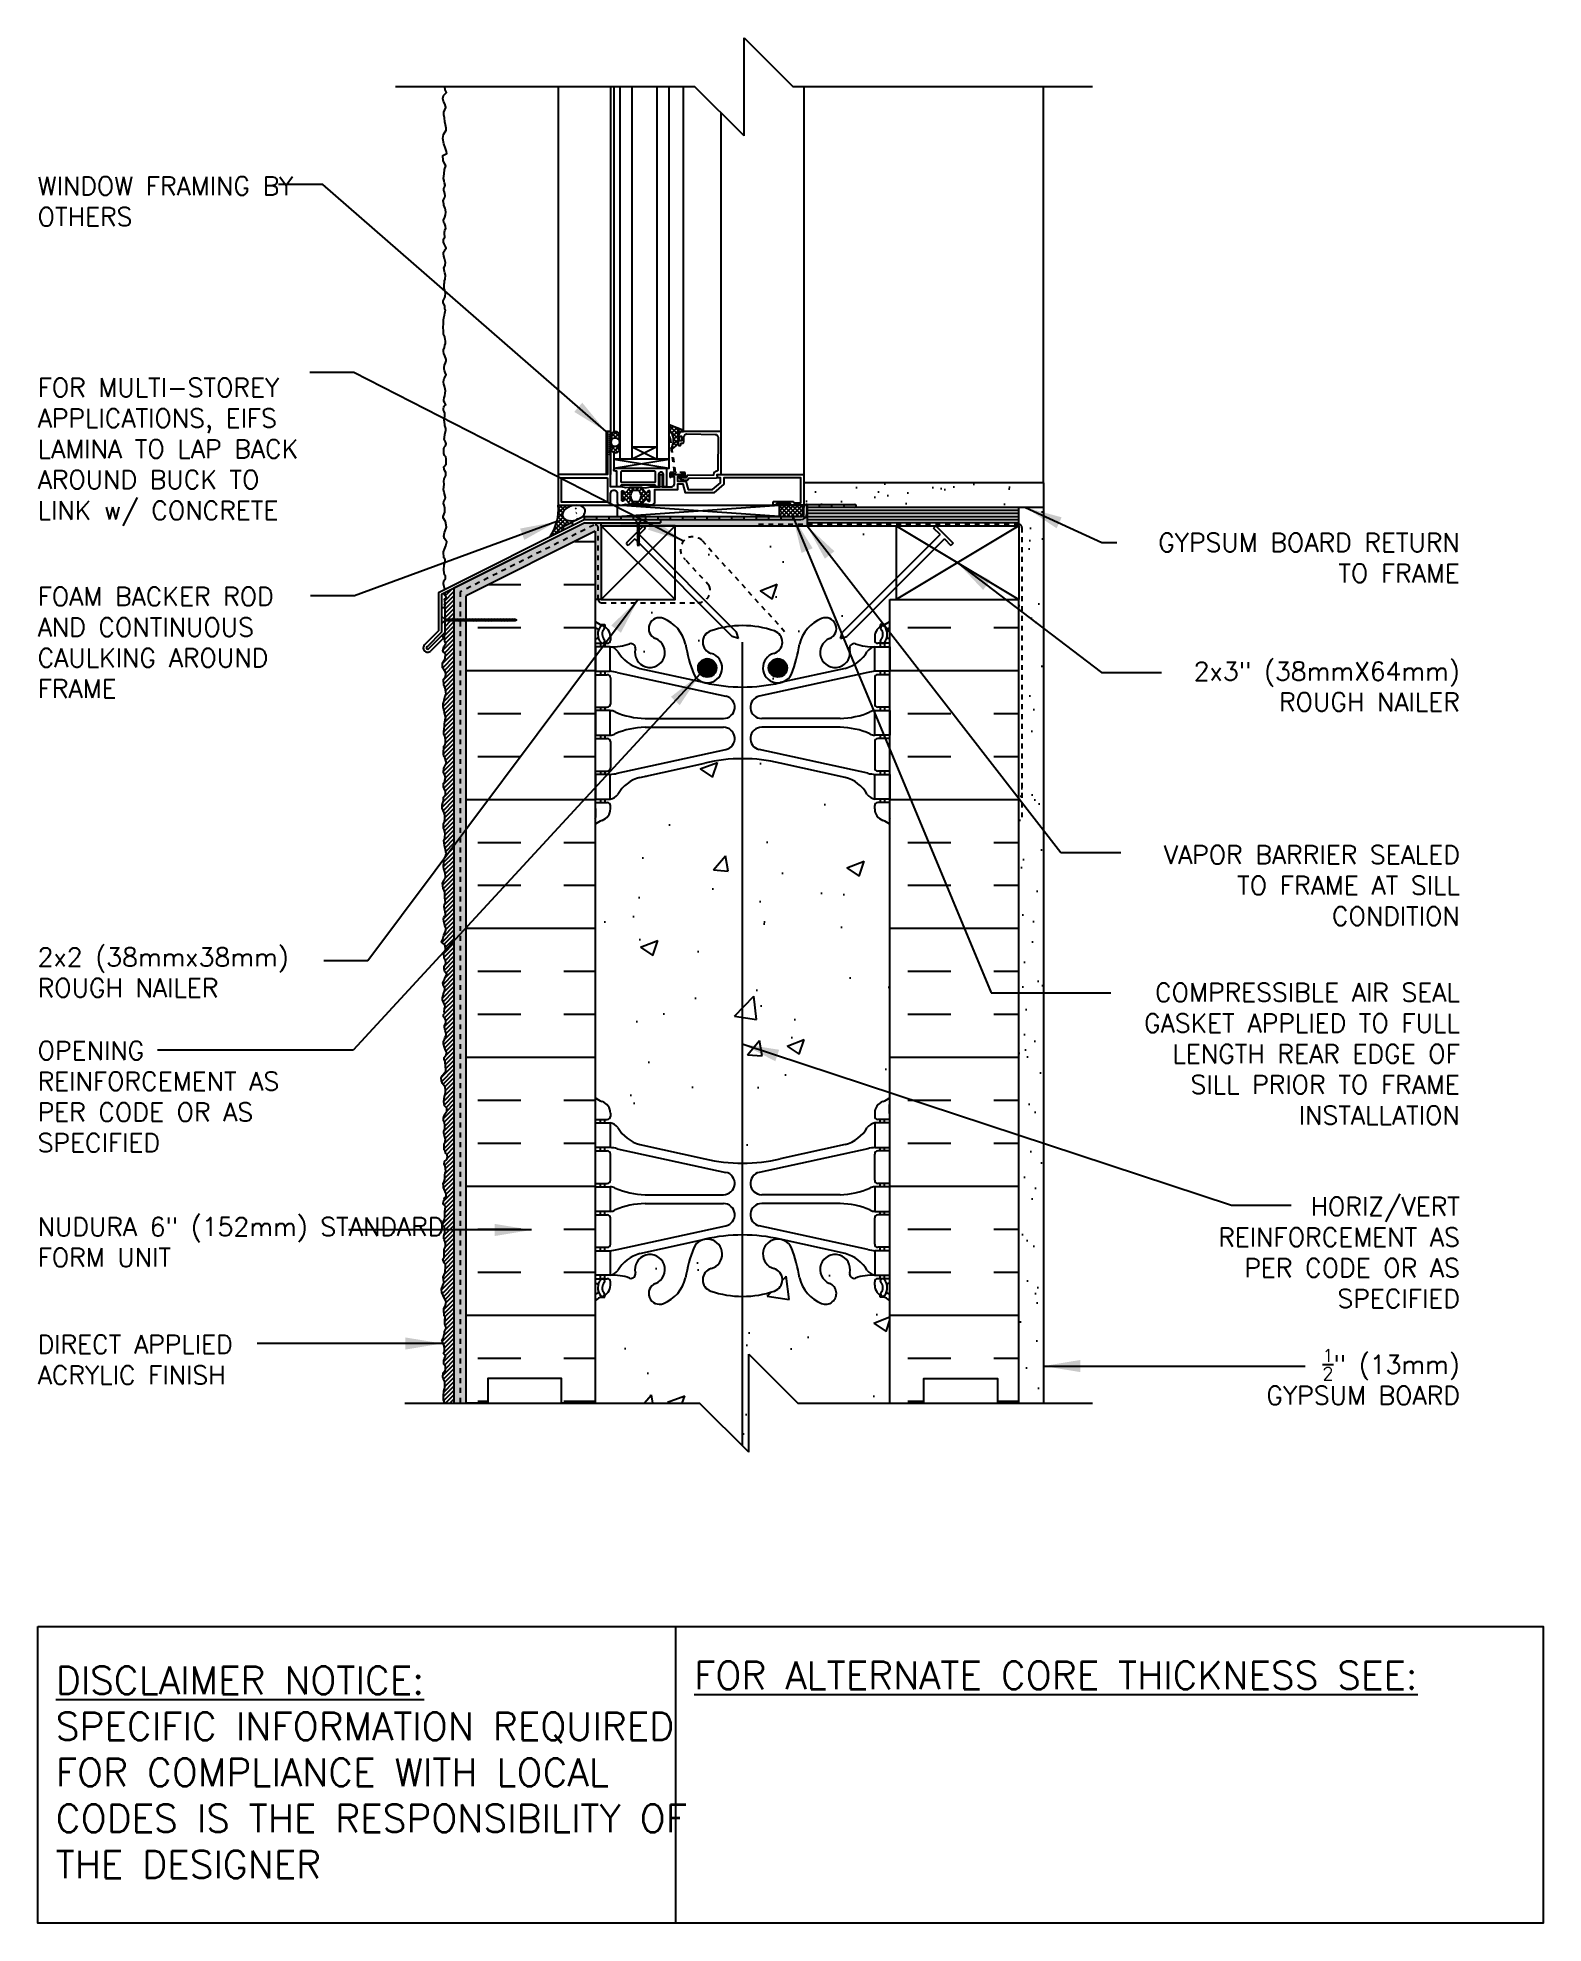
# Model space of a CAD drawing. Header units: inches. Extents: x 2793.9 to 2824.6, y 347.2 to 385.5.
import ezdxf

# ---------------------------------------------------------------- set-up
doc = ezdxf.new("R2010")
doc.units = ezdxf.units.IN
doc.header["$LTSCALE"] = 0.5
doc.header["$MEASUREMENT"] = 0
doc.linetypes.add('DASHED2', pattern=[0.375, 0.25, -0.125])
doc.linetypes.add('HIDDEN2', pattern=[0.1875, 0.125, -0.0625])
for name, color, linetype in [('HATCH', 12, 'CONTINUOUS'), ('LINE18', 9, 'CONTINUOUS'), ('line25', 2, 'CONTINUOUS'), ('LINE50', 5, 'CONTINUOUS'), ('LINE65', 3, 'CONTINUOUS'), ('LINE9', 9, 'CONTINUOUS'), ('TEXT', 4, 'CONTINUOUS'), ('Web_Edge', 9, 'CONTINUOUS')]:
    doc.layers.add(name, color=color, linetype=linetype)
doc.styles.add('DIM', font='romans.shx', dxfattribs={"width": 0.7})
doc.styles.get("Standard").update_dxf_attribs({"font": 'romans.shx'})
doc.dimstyles.new('ext_12', dxfattribs={"dimscale": 12, "dimtxt": 0.09375, "dimasz": 0.09375, "dimexe": 0.09375, "dimexo": 0.0625, "dimgap": 0.0625, "dimtad": 1, "dimdec": 1, "dimzin": 3, "dimdsep": 46, "dimlunit": 4, "dimtxsty": 'DIM', "dimcen": 0.09, "dimdle": 0.09375, "dimclrt": 4, "dimadec": 0, "dimazin": 0, "dimtfac": 1, "dimtdec": 1, "dimtmove": 2, "dimatfit": 3, "dimfxl": 1, "dimfrac": 2, "dimtolj": 1, "dimtzin": 0, "dimarcsym": 0})
pattern_1 = [(49.99999999999999, (0, 0), (3.586300913003767, -0.3137606749129755), [0.375, -4.125]), (355, (0, 0), (-0.693756668065, 3.760960668500059), [0.3, -3.3]), (100.45144446, (0.298858405, -0.02614672), (2.89254423363556, 3.447199954843147), [0.3187009599999999, -3.505710559999999]), (46.18420000000001, (0, 1), (5.336206653357862, -0.8275964039653827), [0.5625, -6.1875]), (96.63563549, (0.444683725, 0.931033465), (4.673309728371142, 4.870593003872752), [0.47805171, -5.258568799999999]), (351.1841639899999, (0, 1), (4.673309725273866, 4.870593001349951), [0.45, -4.950000005]), (21, (0.5, 0.75), (2.984535260592308, -2.013094453326694), [0.375, -4.125]), (326.0000000000001, (0.5, 0.75), (1.216576659607909, 3.625750225234265), [0.3, -3.3]), (71.45144474, (0.74871127, 0.58224213), (4.201111883649856, 1.612655764031769), [0.31870095, -3.50571056]), (37.50000000000001, (0, 0), (0.06079927658645334, 1.664469269156557), [0, -3.26, 0, -3.35, 0, -3.3125]), (7.499999999999999, (0, 0), (1.315347687210743, 1.972058559411801), [0, -1.91, 0, -3.185, 0, -1.2625]), (327.5, (-1.115, 0), (2.669112180862045, -0.1127743586718988), [0, -1.25, 0, -3.9, 0, -5.175]), (317.5, (-1.615, 0), (2.915930846711931, 0.5005249116615886), [0, -1.625, 0, -2.59, 0, -3.675])]

msp = doc.modelspace()

# ---------------------------------------------------------------- texts
at = {"layer": 'TEXT'}
for s, insert, char_height, width, attachment_point in [('WINDOW FRAMING BY OTHERS', (2793.916878434004, 382.2131771486598), 0.375, 5.752787569047086, 4), ('FOR MULTI-STOREY APPLICATIONS, EIFS LAMINA TO LAP BACK AROUND BUCK TO LINK w/ CONCRETE', (2793.916878434004, 377.1122980733396), 0.375, 5.752787569047086, 4), ('\\A1;GYPSUM BOARD RETURN TO FRAME', (2822.864441363125, 374.9575462527844), 0.375, 7.209764360545705, 6), ('FOAM BACKER ROD AND CONTINUOUS CAULKING AROUND FRAME', (2793.916878434004, 373.2353472308686), 0.375, 5.752787569047086, 4), ('\\A1;2x3" (38mmX64mm) ROUGH NAILER', (2822.864441363125, 372.3376496510118), 0.375, 7.209764360545705, 6), ('\\A1;VAPOR BARRIER SEALED TO FRAME AT SILL CONDITION', (2822.864441363125, 368.2910763567384), 0.375, 7.209764360545705, 6), ('2x2 (38mmx38mm) ROUGH NAILER', (2793.916878434004, 366.5193469383149), 0.375, 5.752787569047086, 4), ('\\A1;{\\H1x;COMPRESSIBLE AIR SEAL GASKET APPLIED TO FULL LENGTH REAR EDGE OF SILL PRIOR TO FRAME INSTALLATION}', (2822.864441363125, 364.8633394530627), 0.375, 7.209764360545705, 6), ('OPENING REINFORCEMENT AS PER CODE OR AS SPECIFIED', (2793.916878434004, 363.991337027363), 0.375, 5.752787569047086, 4), ('\\A1;{\\H1x;HORIZ/VERT REINFORCEMENT AS PER CODE OR AS SPECIFIED}', (2822.864441363125, 360.8201202341513), 0.375, 6.01679985059809, 6), ('NUDURA 6" (152mm) STANDARD FORM UNIT ', (2793.916878434004, 361.0328829945627), 0.375, 9.233419807672817, 4), ('DIRECT APPLIED ACRYLIC FINISH', (2793.916878434004, 358.6387249278169), 0.375, 5.28167501434018, 4), ('\\A1;{\\H0.7x;\\S1/2;}" (13mm) GYPSUM BOARD', (2822.864441363125, 358.290196331651), 0.375, 4.534322902075928, 6), ('{\\LDISCLAIMER NOTICE:}\\PSPECIFIC INFORMATION REQUIRED FOR COMPLIANCE WITH LOCAL CODES IS THE RESPONSIBILITY OF THE DESIGNER', (2794.286389356785, 350.2403324840099), 0.5625, 14.00235015036683, 4), ('{\\LFOR ALTERNATE CORE THICKNESS SEE:}', (2807.278356852564, 352.2154281949217), 0.5625, 23.33295210344748, 4)]:
    msp.add_mtext(s, dxfattribs=dict(at, insert=insert, char_height=char_height, width=width, attachment_point=attachment_point))

# ---------------------------------------------------------------- hatches: boundary and pattern name
at = {"layer": 'HATCH'}
h = msp.add_hatch(dxfattribs=at)
h.set_pattern_fill('ANSI37', color=256, scale=0.5, style=0)
h.set_pattern_definition([(45, (85.12762333892897, -147.0358737965834), (-0.04419417382415922, 0.04419417382415922), []), (135, (85.12762333892897, -147.0358737965834), (-0.04419417382415922, -0.04419417382415922), [])])
h.paths.add_polyline_path([(2805.770696041894, 377.1878917778839), (2805.770696041894, 377.4348219842319, 0.973119193628529), (2805.580767303682, 377.4399979364986), (2805.580626263117, 377.1879449506713, 1.000279793165599)])
h.paths.add_polyline_path([(2805.588126248242, 377.3113568810579, -1), (2805.763196041894, 377.3113568810579, -1)], flags=16)
h.paths.add_polyline_path([(2806.941525712547, 377.5293242952057), (2807.066419581784, 377.5293242952057, 0.3927408574796724), (2807.046955030889, 377.5550460451495), (2806.770696041894, 377.6660238238974), (2806.770696041894, 377.5614538992444, -0.3145636000813645), (2806.824568793797, 377.2181755664351), (2806.828604285318, 377.1916633376336), (2806.85507349247, 377.1916633376336, 0.1494430697769666), (2806.957558806964, 377.3107272111208), (2806.957558806964, 377.3113242952058, -0.1929134893777459), (2806.96586110544, 377.3320416731419, 0.08922647140676533), (2806.980159661197, 377.4260946669942), (2806.961278871545, 377.429423859627, -0.31529878887884), (2806.958683160904, 377.432019570268)])
h.paths.add_polyline_path([(2806.303783813153, 376.1504681460681, -0.7725978076390988), (2806.32882664757, 376.1357878254784, 0.343148791993915), (2806.333450802703, 376.1244117588592), (2806.349619385054, 376.1150768234866, 0.1316524975867668), (2806.353619385054, 376.1140050267168), (2806.372475791515, 376.1140050267168, 0.414213562373095), (2806.380475791515, 376.1220050267168), (2806.380475791515, 376.3110050267168, 0.414213562373095), (2806.372475791515, 376.3190050267168), (2806.353619385054, 376.3190050267168, 0.1316524975867363), (2806.349619385054, 376.317933229947), (2806.333450802703, 376.3085982945744, 0.3431487919940244), (2806.32882664757, 376.2972222279552, -0.7725978076389638), (2806.303783813153, 376.2825419073655), (2806.196381077001, 376.3899446435175), (2805.989871419485, 376.3899446435175), (2805.882468683333, 376.2825419073655, -0.7725978076393586), (2805.857425848916, 376.2972222279552, 0.3431487919941011), (2805.852801693783, 376.3085982945744), (2805.836633111432, 376.317933229947, 0.1316524975865104), (2805.832633111432, 376.3190050267168), (2805.813776704971, 376.3190050267168, 0.414213562373095), (2805.805776704971, 376.3110050267168), (2805.805776704971, 376.1220050267168, 0.414213562373095), (2805.813776704971, 376.1140050267168), (2805.832633111432, 376.1140050267168, 0.1316524975865104), (2805.836633111432, 376.1150768234866), (2805.852801693783, 376.1244117588592, 0.343148791994153), (2805.857425848916, 376.1357878254784, -0.7725978076392856), (2805.882468683333, 376.1504681460681), (2805.989871419485, 376.043065409916), (2806.196381077001, 376.043065409916)])
h.paths.add_polyline_path([(2806.120787559372, 376.3315050267166), (2806.06561539337, 376.3315050267166, 0.3238484292968788), (2806.008624316477, 376.2902671469235, 0.326501620107139), (2806.00862431671, 376.1427429086682, 0.3238484397582524), (2806.065615394313, 376.1015050267167), (2806.120787559372, 376.1015050267167, 0.3238484345287045), (2806.17777863662, 376.1427429075892, 0.3265016201076595), (2806.17777863662, 376.2902671458447, 0.3238484345260935)], flags=16)
h = msp.add_hatch(dxfattribs=at)
h.set_pattern_fill('AR-SAND', color=256, scale=0.5)
h.set_pattern_definition([(37.50000000000001, (85.12762333892897, -147.0838724820486), (-0.03149667905480408, 0.9634118845065793), [0, -0.76, 0, -0.85, 0, -0.8125]), (7.499999999999999, (85.12762333892897, -147.0838724820486), (0.8848883526338636, 1.41107303261487), [0, -0.41, 0, -0.685, 0, -0.2625]), (327.5, (84.51262333892919, -147.0838724820486), (1.557070930875748, 0.002829526768482471), [0, -0.25, 0, -0.9, 0, -1.175]), (317.5, (84.51262333892919, -147.0838724820486), (1.503063302286147, 0.4388377824671247), [0, -0.125, 0, -0.59, 0, -0.675])])
edge = h.paths.add_edge_path()
edge.add_line((2814.390659898897, 376.4829871003002), (2809.515626248244, 376.4829871003002))
edge.add_line((2809.515626248244, 376.4829871003002), (2809.515626248243, 375.9829871003002))
edge.add_arc((2809.578126248243, 375.9829871003002), 0.0625, 89.99999998499231, 180, ccw=False)
edge.add_line((2809.57812624826, 376.0454871003002), (2810.546876248243, 376.0454871003002))
edge.add_line((2810.546876248243, 376.0454871003002), (2810.546876248262, 375.9829871003002))
edge.add_line((2810.546876248262, 375.9829871003002), (2813.890659898562, 375.9829871003002))
edge.add_line((2813.890659898562, 375.9829871003002), (2813.890659898564, 374.1079871003004))
edge.add_line((2813.890659898564, 374.1079871003004), (2813.890659898565, 357.7532429870645))
edge.add_line((2813.890659898565, 357.7532429870645), (2814.390659898565, 357.7532429870645))
edge.add_line((2814.390659898565, 357.7532429870645), (2814.390659898897, 376.4829871003002))
h = msp.add_hatch(dxfattribs=at)
h.set_pattern_fill('AR-SAND', color=256, scale=0.05)
h.set_pattern_definition([(37.50000000000001, (0, 0), (-0.003149667905480408, 0.09634118845065794), [0, -0.07600000000000001, 0, -0.085, 0, -0.08125]), (7.499999999999999, (0, 0), (0.08848883526338636, 0.141107303261487), [0, -0.041, 0, -0.0685, 0, -0.02625]), (327.5, (-0.0615, 0), (0.1557070930875748, 0.0002829526768482471), [0, -0.025, 0, -0.09000000000000001, 0, -0.1175]), (317.5, (-0.0615, 0), (0.1503063302286147, 0.04388377824671247), [0, -0.0125, 0, -0.059, 0, -0.0675])])
h.paths.add_polyline_path([(2809.578126248243, 375.8602344712559, -0.414213562361222), (2809.453126248243, 375.7352344712609), (2806.096141394672, 375.7352344712609), (2806.096141394672, 375.6716107857669), (2805.782539272602, 375.6716107857669), (2805.782539272602, 375.6079871003004), (2809.578126248242, 375.6079871003003)])
h.paths.add_polyline_path([(2802.515661265816, 373.6797786865083), (2802.418642597999, 373.6797786865083), (2802.390662633067, 373.6601869041439), (2802.390662633067, 357.7532429870645), (2802.515661265816, 357.7532429870645)])
h.paths.add_polyline_path([(2802.640659898565, 373.6797786865083), (2802.515661265816, 373.6797786865083), (2802.515661265816, 357.7532429870645), (2802.640659898565, 357.7532429870645)])
h.paths.add_polyline_path([(2805.237709048847, 375.624527068818, -0.5575365158341142), (2805.328159898566, 375.5686253693806), (2805.32815989857, 374.1079871003), (2805.390659898564, 374.1079871003), (2805.390659898564, 375.6079871003), (2805.390659898564, 375.6716107857665), (2805.052367985557, 375.6716107857669), (2802.390662633067, 374.3407581095219), (2802.390662633067, 373.7110286865083), (2802.515661265816, 373.7110286865083), (2802.515661265816, 374.2635031773025)])
h.paths.add_polyline_path([(2802.640659898565, 374.1862482450832), (2805.265659898565, 375.4987482450832), (2805.265659898565, 374.1079871003), (2805.32815989857, 374.1079871003), (2805.328159898566, 375.5686253693806, 0.5575365158341168), (2805.237709048847, 375.624527068818), (2802.515661265816, 374.2635031773025), (2802.515661265816, 373.7110286865083), (2802.640659898565, 373.7110286865083)], flags=17)
h = msp.add_hatch(dxfattribs=at)
h.set_pattern_fill('ANSI37', color=256, scale=0.5, style=0)
h.set_pattern_definition([(45, (0, 0), (-0.04419417382415922, 0.04419417382415922), []), (135, (0, 0), (-0.04419417382415922, -0.04419417382415922), [])])
edge = h.paths.add_edge_path()
edge.add_ellipse((2804.831486713053, 375.8717165231946), major_axis=(0.2280940251927188, 0.06169655003302237), ratio=0.6343929065534637, start_angle=67.74154761536482, end_angle=279.81816557381603, ccw=False)
edge.add_line((2804.881662009561, 376.0290050267159), (2804.515626248241, 376.0290050267158))
edge.add_arc((2803.488164399357, 375.9555769226586), 1.030082296410916, -33.31753852811892, 4.087723510730882, ccw=False)
edge.add_line((2804.348941610925, 375.3897747227479), (2804.656191289533, 375.5433995620517))
edge.add_arc((2804.641576656011, 375.5710308074393), 0.0312581706861581, 117.87512139952631, 297.87512139952634, ccw=False)
edge.add_line((2804.626962022489, 375.5986620528269), (2804.908948349503, 375.739655216334))
h = msp.add_hatch(color=7, dxfattribs=at)
h.dxf.hatch_style = 1
h.paths.add_polyline_path([(2810.546798137371, 376.045487197921), (2810.328048234991, 376.0454871758758), (2810.328048234991, 375.9829871004649), (2810.546798137369, 375.9829870026794, 1)])
h.paths.add_polyline_path([(2810.078048234991, 376.0454871003002), (2809.828048234991, 376.0454871003002), (2809.828048234991, 375.9829871004852), (2810.078048234991, 375.982987100475)])
h.paths.add_polyline_path([(2809.578126248248, 376.0454871003002, 0.4142135623954518), (2809.515626248243, 375.9829871003004), (2809.515626248243, 375.8602344712609, -0.2501310719204867), (2809.487918972448, 375.8083141829103), (2809.541514595891, 375.7718461236125, 0.1989123673849795), (2809.578126248243, 375.8602344712634)])
h.paths.add_polyline_path([(2809.291514595891, 375.7977344712609), (2809.041514595891, 375.7977344712609), (2809.041514595891, 375.7352344712609), (2809.291514595891, 375.7352344712609)])
h.paths.add_polyline_path([(2808.791514595891, 375.7977344712609), (2808.541514595891, 375.7977344712609), (2808.541514595891, 375.7352344712609), (2808.791514595891, 375.7352344712609)])
h.paths.add_polyline_path([(2808.291514595891, 375.7977344712609), (2808.041514595891, 375.7977344712609), (2808.041514595891, 375.7352344712609), (2808.291514595891, 375.7352344712609)])
h.paths.add_polyline_path([(2807.791514595891, 375.7977344712609), (2807.541514595891, 375.7977344712609), (2807.541514595891, 375.7352344712609), (2807.791514595891, 375.7352344712609)])
h.paths.add_polyline_path([(2807.291514595891, 375.7977344712609), (2807.041514595891, 375.7977344712609), (2807.041514595891, 375.7352344712609), (2807.291514595891, 375.7352344712609)])
h.paths.add_polyline_path([(2806.791514595891, 375.7977344712609), (2806.541514595891, 375.7977344712609), (2806.541514595891, 375.7352344712609), (2806.791514595891, 375.7352344712609)])
h.paths.add_polyline_path([(2806.291514595891, 375.7977344712609), (2806.041514595891, 375.7977344712609), (2806.041514595891, 375.7352344712609), (2806.291514595891, 375.7352344712609)])
h.paths.add_polyline_path([(2805.791514595891, 375.7977344712609), (2805.541514595891, 375.7977344712609), (2805.541514595891, 375.7352344712609), (2805.791514595891, 375.7352344712609)])
h.paths.add_polyline_path([(2805.291514595891, 375.7977344712609), (2805.041514595891, 375.7977344712609), (2805.041514595891, 375.7352344712609), (2805.291514595891, 375.7352344712609)])
h.paths.add_polyline_path([(2804.81946544561, 375.6250366400906), (2804.791514595891, 375.6809383395281), (2804.626962022489, 375.5986620528269, 1), (2804.656191289533, 375.5433995620517)])
h = msp.add_hatch(dxfattribs=at)
h.set_pattern_fill('ANSI37', color=256, scale=0.5)
h.set_pattern_definition([(45, (0, 0.04799868546524522), (-0.04419417382415922, 0.04419417382415922), []), (135, (0, 0.04799868546524522), (-0.04419417382415922, -0.04419417382415922), [])])
h.paths.add_polyline_path([(2809.487918972448, 376.0288568810587), (2809.008848656643, 376.0288568810587), (2809.008848656643, 375.7977344712609), (2809.487918972448, 375.7977344712609)])
h = msp.add_hatch(dxfattribs=at)
h.set_pattern_fill('INSUL', color=256, scale=7)
h.set_pattern_definition([(0, (85.12762333892897, -147.0838724820486), (0, 2.625), []), (0, (85.12762333892897, -146.2088724820486), (0, 2.625), [0.875, -0.875]), (0, (85.12762333892897, -145.3338724820486), (0, 2.625), [0.875, -0.875])])
h.paths.add_polyline_path([(2805.265659898565, 375.4987482450832), (2802.640659898565, 374.1862482450832), (2802.640659898565, 357.7532429870645), (2803.078159898565, 357.7532429870645), (2803.078159898565, 358.2532429870645), (2804.578159898565, 358.2532429870645), (2804.578159898565, 357.7532429870645), (2805.265659898565, 357.7532429870645)])
h.paths.add_polyline_path([(2813.890659898564, 374.1079871003004), (2811.265659898564, 374.1079871003004), (2811.265659898565, 357.7532429870645), (2811.953159898565, 357.7532429870645), (2811.953159898565, 358.2532429870645), (2813.453159898565, 358.2532429870645), (2813.453159898565, 357.7532429870645), (2813.890659898565, 357.7532429870645)])
h = msp.add_hatch(dxfattribs=at)
h.set_pattern_fill('AR-CONC', color=256, scale=0.5)
h.set_pattern_definition(pattern_1)
h.paths.add_polyline_path([(2811.390659898564, 375.6079871003002), (2806.890659898564, 375.6079871003004), (2806.890659898564, 374.6990867194509), (2808.025489921132, 373.5642566968847, -0.03010296058262544), (2808.265659898565, 373.5787294666659, -0.08275514747013413), (2808.914253056937, 373.4706403828862, -0.7355925422306615), (2808.901468186501, 373.012593805747, 0.9554715931491887), (2809.039752170502, 372.4191238704656), (2809.059370502442, 372.4234352631626, 0.223253087082982), (2809.259698285829, 372.5882891141039, 0.05315652255457402), (2809.425537740044, 373.2023707460156, -0.2443795113555327), (2809.873945612851, 373.7231276504655, -1), (2810.03737418428, 373.3146045764039, 2.182094824735671), (2810.447454338145, 373.1016951449549, -0.6014354320899061), (2810.566957808368, 373.2065784873787, 0.1004604156422649), (2810.960656278436, 373.1494157315309), (2811.065656278422, 373.1494157315309), (2811.065656278426, 373.2194157315309), (2811.018156278428, 373.2194157315309, -0.4142135623889469), (2810.955656278428, 373.2819157315342), (2810.955656278432, 373.3494157315444, -0.2490694201798126), (2811.065656278448, 373.5565388833138), (2811.065656278451, 373.598264943238), (2811.155656278451, 373.5982649432311, 0.06439757033992817), (2811.265659898564, 373.664224468494), (2811.265659898564, 374.1079871003004), (2811.390659898564, 374.1079871003004), (2811.390659898564, 374.3604969124298), (2810.387708785168, 373.3575457990349), (2810.259009222821, 373.3172345843356), (2810.299320437522, 373.4459341466876), (2811.390659898564, 374.5372736077277)])
h = msp.add_hatch(dxfattribs=at)
h.set_pattern_fill('ANSI31', color=256, scale=0.5)
h.set_pattern_definition([(45, (0, 0), (-0.04419417382415922, 0.04419417382415922), [])])
h.paths.add_polyline_path([(2802.203162633067, 373.5153753990613), (2802.203162633067, 373.4374993178291), (2802.207902900046, 373.4048624450838), (2802.200951857338, 373.3801634051158), (2802.197918147574, 373.3483867551282), (2802.199281784791, 373.3033847465736), (2802.207463981795, 373.2624737100886), (2802.22410229909, 373.2172743333722), (2802.187984597922, 373.1533732894929), (2802.168536604985, 373.0672457710509), (2802.185206313216, 373.0283493935736), (2802.21854572968, 373.0005663473626), (2802.210210875564, 372.9172172087295), (2802.210210875564, 372.9033256856241), (2802.193541167332, 372.8699858797951), (2802.160201750869, 372.8171979792123), (2802.157423279313, 372.7616318867903), (2802.160201750869, 372.7227355093131), (2802.187984597922, 372.6838393198055), (2802.221324014385, 372.6338297990318), (2802.22410229909, 372.581041898449), (2802.210210875564, 372.5310323776753), (2802.179649743806, 372.4865794285497), (2802.182428028511, 372.3615555326305), (2802.196319452038, 372.3365508662284), (2802.210210875564, 372.3032110603995), (2802.226880583795, 372.2281966852539), (2802.232437153206, 372.1809655442892), (2802.215767444975, 372.1476259264299), (2802.196319452038, 372.0948380258471), (2802.182428028511, 372.0281586021589), (2802.17131488969, 371.9892622246816), (2802.17131488969, 371.9253611808024), (2802.193541167332, 371.8281205190638), (2802.22410229909, 371.7030966231446), (2802.212989160269, 371.658643674019), (2802.199097736743, 371.5780727272253), (2802.199097736743, 371.5225066348032), (2802.185206313216, 371.422487405286), (2802.182428028511, 371.369699692673), (2802.204654306153, 371.3308033151957), (2802.21854572968, 371.2613456996681), (2802.219145147081, 371.1915999266244), (2802.210458639739, 371.1568539196351), (2802.187873982242, 371.1255825321417), (2802.182661965726, 371.0665141886811), (2802.175712797223, 371.0282933742262), (2802.175712797223, 370.9640131955066), (2802.193085811906, 370.9118940910379), (2802.205246810074, 370.8927835898256), (2802.229568993261, 370.8232913878772), (2802.238255500602, 370.788545380888), (2802.215670656255, 370.7346888726864), (2802.182661965726, 370.6756205292259), (2802.175712797223, 370.5974418725226), (2802.206984148913, 370.533161693803), (2802.222619824758, 370.4758305661055), (2802.208721487751, 370.4271860811327), (2802.206984148913, 370.4080757678901), (2802.1791874749, 370.3698549534352), (2802.180924813739, 370.291676296732), (2802.191348473068, 370.2604049092386), (2802.217407808242, 370.1995991620452), (2802.217407808242, 370.1387936028215), (2802.191348473068, 370.1023101920994), (2802.175712797223, 370.0849370946199), (2802.180815506014, 370.0298125429713), (2802.173866337511, 369.9933291322492), (2802.163442678182, 369.9707441995107), (2802.151281680014, 369.9220995265681), (2802.15475617084, 369.8665058026035), (2802.168654507846, 369.8143866981346), (2802.189502013356, 369.7674794289248), (2802.208612366878, 369.7188349439519), (2802.208612366878, 369.6476055262406), (2802.196451181859, 369.5867997790472), (2802.179078354026, 369.5398926978071), (2802.177341015188, 369.4947226443604), (2802.179078354026, 369.4565020178752), (2802.189502013356, 369.4269678461449), (2802.206875028039, 369.378323361172), (2802.210349518865, 369.3296786882295), (2802.205137689201, 369.2845088227525), (2802.205137689201, 369.2480254120304), (2802.187764674517, 369.2028555465533), (2802.192976691033, 369.1594228968395), (2802.201663198375, 369.1003545533789), (2802.222510703884, 369.0134894419208), (2802.232934363214, 368.9405226204766), (2802.220773365046, 368.884928896512), (2802.184290183691, 368.8154366945637), (2802.182552844853, 368.7476817083785), (2802.180796634083, 368.6928035849776), (2802.180796634083, 368.6702184642694), (2802.184271124909, 368.6267860025251), (2802.198169461915, 368.5885651880703), (2802.215542476598, 368.5486071578523), (2802.222491645101, 368.4669538816532), (2802.210330646933, 368.4408943294188), (2802.189483141424, 368.397461679705), (2802.159949128573, 368.3383933362443), (2802.172110126741, 368.2376297468027), (2802.205118630418, 368.1542390668708), (2802.206855969257, 368.0326277604537), (2802.215542476598, 367.9978817534644), (2802.217279815437, 367.9388134100038), (2802.201644139592, 367.9040672150448), (2802.194694971089, 367.8588973495679), (2802.199906800754, 367.8050408413662), (2802.215542476598, 367.7546591406303), (2802.229440813604, 367.6660566254394), (2802.201671980363, 367.6655757990034), (2802.187773643356, 367.6377790310058), (2802.179087136014, 367.6047702397797), (2802.182561626841, 367.5648122095616), (2802.198197302686, 367.5022692466051), (2802.208621148866, 367.474472290638), (2802.232943145202, 367.4101921119184), (2802.217307656208, 367.3632848427086), (2802.187773643356, 367.2781569470136), (2802.166926137847, 367.1965036708145), (2802.137392124996, 367.1356979236211), (2802.205146471189, 367.0835788191524), (2802.210356619196, 367.0603305414206), (2802.218831207493, 366.9861772562751), (2802.192983791364, 366.9474056897584), (2802.182559945184, 366.9196089217609), (2802.184297284022, 366.9022358242814), (2802.194720943352, 366.8171079285864), (2802.213831296873, 366.7736752788725), (2802.225992295041, 366.7250307938996), (2802.225992295041, 366.6954966221693), (2802.192983791364, 366.6416401139678), (2802.192983791364, 366.589521009499), (2802.205144789531, 366.5356645012974), (2802.243365309724, 366.4835453968286), (2802.215568635712, 366.4168146574183), (2802.19645828219, 366.3768566272003), (2802.182559945184, 366.3507970749659), (2802.165187117351, 366.2986777825274), (2802.179085454357, 366.2569825365463), (2802.20688212837, 366.1979141930858), (2802.20688212837, 366.1579561628678), (2802.198195621028, 366.1388458496252), (2802.184297284022, 366.1075744621318), (2802.168661608177, 366.0676164319138), (2802.15650061001, 366.0068106847204), (2802.159975100836, 365.9616408192434), (2802.180822606345, 365.9164709537664), (2802.208619467208, 365.855665206573), (2802.212093958035, 365.8209191995837), (2802.201670298705, 365.779223765633), (2802.191246452525, 365.7132061831805), (2802.205150021354, 365.6928379768535), (2802.17909049933, 365.6615664013904), (2802.180827838168, 365.6181337516765), (2802.203412682516, 365.5920741994421), (2802.227734865702, 365.5399550949734), (2802.225997526864, 365.4965224452595), (2802.196463514013, 365.4374541017988), (2802.201675343677, 365.4061827143055), (2802.206887360193, 365.3696993035834), (2802.213836528696, 365.3401651318531), (2802.225997526864, 365.3002071016351), (2802.235494719258, 365.2479722705169), (2802.206887360193, 365.1907568694688), (2802.199938004839, 365.1542734587467), (2802.175616008503, 365.1073663775067), (2802.175616008503, 365.0674083472886), (2802.196463514013, 364.9979161453404), (2802.220785697199, 364.937110398147), (2802.246845032373, 364.8867286974109), (2802.236421186193, 364.8450332634602), (2802.189514345509, 364.7877023237324), (2802.192988836336, 364.7477442935144), (2802.212099189857, 364.7095236670292), (2802.222510890735, 364.6061283141273), (2802.225985381561, 364.5470599706667), (2802.225985381561, 364.5088391562118), (2802.194714216722, 364.4706185297267), (2802.161705526194, 364.4237112605169), (2802.133908852181, 364.3733293718112), (2802.139120681846, 364.3125238125875), (2802.161705526194, 364.2569300886228), (2802.213824383393, 364.1857006709114), (2802.220773551896, 364.1179456847262), (2802.21729887422, 364.0623519607616), (2802.19645136871, 363.9963343783091), (2802.187764861368, 363.8920961693716), (2802.199926046387, 363.8069682736766), (2802.245095735083, 363.7565863849709), (2802.245092184918, 363.6944607146994), (2802.208609003563, 363.6371295870019), (2802.192973327718, 363.6128074385003), (2802.18081232955, 363.5624255497946), (2802.179074990712, 363.5328913780643), (2802.179074990712, 363.5276795428053), (2802.18081232955, 363.5050944220972), (2802.198185344234, 363.463399176116), (2802.203397173898, 363.4043308326554), (2802.203397173898, 363.3487371086908), (2802.198185344234, 363.3192029369604), (2802.186024159215, 363.2844569299712), (2802.187761498054, 363.256659974004), (2802.189498836892, 363.2201765632819), (2802.203397173898, 363.173269294072), (2802.217295510905, 363.1280994285951), (2802.210346342402, 363.0794549436222), (2802.208609003563, 363.0533953913878), (2802.192973327718, 363.0169119806657), (2802.192973327718, 362.9995388831862), (2802.194710666557, 362.9561062334724), (2802.19123617573, 362.9126737717281), (2802.213820833228, 362.879664980502), (2802.229456509072, 362.8379695465512), (2802.255516031098, 362.8049607553249), (2802.261405381802, 362.7574626974176), (2802.245092184918, 362.714621024371), (2802.199922496221, 362.6729255904202), (2802.192973327718, 362.6173318664555), (2802.199922496221, 362.5930097179539), (2802.213820833228, 362.5721620009786), (2802.222507340569, 362.5269921355015), (2802.227719357085, 362.4661863883082), (2802.210346342402, 362.4401268360738), (2802.208605640249, 362.3920135534106), (2802.205130962572, 362.3503181194598), (2802.205130962572, 362.3155721124705), (2802.191232625565, 362.2808261054812), (2802.182546118223, 362.2547663652772), (2802.173859610882, 362.2234949777837), (2802.17559694972, 362.1783251123068), (2802.179071627397, 362.1401042978518), (2802.205130962572, 362.0758241191323), (2802.210342792236, 362.0584510216528), (2802.232927636584, 362.0167557756717), (2802.236402314261, 361.9698485064619), (2802.20686830141, 361.9368397152357), (2802.191232625565, 361.9038309240095), (2802.172122458894, 361.8239148635736), (2802.173859610882, 361.8030673345678), (2802.220766638417, 361.7544228495949), (2802.213817469913, 361.7040409608893), (2802.208605640249, 361.6606083111753), (2802.203393623733, 361.6137010419656), (2802.203393623733, 361.5476834595132), (2802.199919132907, 361.4920897355485), (2802.177334288559, 361.4556063248264), (2802.163461923815, 361.3765178948822), (2802.177360447673, 361.3487211268847), (2802.196470614344, 361.3261361941462), (2802.206894273673, 361.2844407601955), (2802.206894273673, 361.2410082984512), (2802.19994510517, 361.2027874839964), (2802.187784107002, 361.1506683795276), (2802.187784107002, 361.1089731335464), (2802.191258784679, 361.0794389618162), (2802.206894273673, 361.0499047900859), (2802.22079279753, 360.9925736623884), (2802.22079279753, 360.9421917736827), (2802.205157121685, 360.9109203861893), (2802.18952144584, 360.8935472887098), (2802.190769982958, 360.7231488283344), (2802.16706515485, 360.6875911682759), (2802.171015928393, 360.6619107508818), (2802.194720943352, 360.6085745427487), (2802.218425771459, 360.5710416973149), (2802.222376545002, 360.5275825438764), (2802.210524037523, 360.4307869943351), (2802.210524037523, 360.4149838196054), (2802.172991315164, 360.3181882700641), (2802.186819209415, 360.2213929084925), (2802.192745369729, 360.2134912271428), (2802.163114381307, 360.1483024030002), (2802.1394095532, 360.0732367121327), (2802.147311100285, 360.0040971413001), (2802.174966888786, 359.9428590638478), (2802.232253478859, 359.8164325381919), (2802.220401158231, 359.7492683407043), (2802.182868435872, 359.6801287698718), (2802.182791640189, 359.6098860049996), (2802.192668574046, 359.5723529715962), (2802.194643960817, 359.5288938181577), (2802.212422628611, 359.5022256786373), (2802.212422628611, 359.4755576100246), (2802.206496468297, 359.4558035006352), (2802.204521081525, 359.4340738299311), (2802.204521081525, 359.3985163578423), (2802.208471855068, 359.3590079510939), (2802.214398015382, 359.3353029070448), (2802.23311240732, 359.2838381745246), (2802.216373402154, 359.2503601614825), (2802.198594921211, 359.2148025014241), (2802.198594921211, 359.1812204026803), (2802.188717800503, 359.1259088212021), (2802.178840866646, 359.0943020958033), (2802.174889906252, 359.0686216784093), (2802.147234304602, 359.0251625249708), (2802.157111238459, 358.9994821075767), (2802.192668574046, 358.9184901087044), (2802.196619347589, 358.8552766579069), (2802.200570307982, 358.8058913844334), (2802.178777897923, 358.7616307282884), (2802.221368518259, 358.7062626060774), (2802.190630218551, 358.6529827507075), (2802.186679445008, 358.6194006519636), (2802.184704058237, 358.5779168718702), (2802.18865483178, 358.546310334441), (2802.216310620281, 358.5103576043453), (2802.216310620281, 358.4317360488554), (2802.210384273116, 358.4198836208157), (2802.170876163987, 358.3685227860275), (2802.164950003672, 358.2875307871553), (2802.168900777215, 358.2578994351015), (2802.180753284694, 358.2420960724021), (2802.206433499573, 358.186784490924), (2802.208408886345, 358.1136939854317), (2802.206433499573, 358.0643085239885), (2802.200507339259, 358.0445544145991), (2802.184704058237, 357.9951689531561), (2802.178777897923, 357.9023243382744), (2802.180753284694, 357.8213323394021), (2802.203162633067, 357.7532429870645), (2802.390662633067, 357.7532429870645), (2802.390662633067, 373.6797786865083), (2802.231142597999, 373.6797786865083), (2802.208628809749, 373.664014362262), (2802.208628809749, 373.6498792162312), (2802.186469237846, 373.6219745536386), (2802.201242410349, 373.5719099577492), (2802.206987325376, 373.518562659405)])
h.paths.add_polyline_path([(2802.203162633067, 373.9092467124512), (2802.203162633066, 373.8879924944909), (2802.210270294122, 373.8780416984724), (2802.20206305911, 373.8640894611609), (2802.206987325376, 373.8435712550308), (2802.205346027855, 373.8255150757419), (2802.197138792842, 373.8082797600363), (2802.211090942882, 373.7787335582466), (2802.210270294122, 373.7573946765029), (2802.203704543482, 373.7344142555621), (2802.204525192243, 373.720461830281), (2802.207669564927, 373.7110286865083), (2802.390662633067, 373.7110286865083), (2802.390662633067, 374.3407581095217), (2802.209198956258, 374.2500262711175), (2802.215599279245, 374.2372256251454), (2802.200515373844, 374.2011036801139), (2802.212009127767, 374.1858369708449), (2802.232253105157, 374.1651958325455), (2802.229077575628, 374.1338372271216), (2802.200497809868, 374.1167686405203), (2802.202879410302, 374.082234475358), (2802.203673339397, 374.0727077961429), (2802.213596799106, 374.0322195034635), (2802.199703880773, 374.0107845692144), (2802.206054939831, 373.9968913543818), (2802.212405998889, 373.9933189906534), (2802.203162633067, 373.9453151888663), (2802.209449645361, 373.9116916542698)])
h = msp.add_hatch(dxfattribs=at)
h.set_pattern_fill('AR-CONC', color=256, scale=0.5)
h.set_pattern_definition(pattern_1)
h.paths.add_polyline_path([(2806.657374184279, 373.7231276504655, -0.244379511355545), (2807.105782057086, 373.2023707460156, 0.05315652255456899), (2807.271621511301, 372.5882891141039, 0.2232530870829949), (2807.471949294688, 372.4234352631626), (2807.491567626628, 372.4191238704656, 0.955471593120933), (2807.629851610628, 373.0125938057462, -0.7355925422348842), (2807.617066740193, 373.4706403828862, -0.03319327711133154), (2807.873137210576, 373.5398327121414), (2807.367550951989, 374.0454189707287, -0.01311482653895697), (2807.354676737811, 374.0454871003), (2805.39065989857, 374.0454871003, -0.4142135623730283), (2805.32815989857, 374.1079871003), (2805.265659898565, 374.1079871003), (2805.265659898565, 373.664224468495, 0.06439757034079305), (2805.375663518679, 373.5982649432311), (2805.465663518679, 373.598264943238), (2805.465663518682, 373.5565388833138, -0.2490694201798121), (2805.575663518698, 373.3494157315444), (2805.575663518702, 373.2819157315342, -0.4142135623889476), (2805.513163518702, 373.2194157315309), (2805.465663518704, 373.2194157315309), (2805.465663518708, 373.1494157315309), (2805.570663518694, 373.1494157315309, 0.1004604156423123), (2805.964361988762, 373.2065784873787, -0.6014354320923978), (2806.083865458986, 373.1016951449548, 2.182094824738325), (2806.49394561285, 373.3146045764038, -1)])
h = msp.add_hatch(dxfattribs=at)
h.set_pattern_fill('AR-CONC', color=256, scale=0.5)
h.set_pattern_definition(pattern_1)
h.paths.add_polyline_path([(2811.265659898564, 369.5346069945682, 0.0824145898438421), (2811.122322945096, 369.6137134711367, -0.3178372451770448), (2810.955656278432, 369.8494157315176), (2810.955656278429, 369.9169157315277, -0.4142135623888824), (2811.018156278429, 369.979415731531), (2811.065656278214, 369.979415731531), (2811.065656278219, 370.0494157315311), (2810.960656278437, 370.0494157315311, -0.1889729320639814), (2810.804787202749, 370.1442602199199, 0.1963228336438514), (2810.355656278389, 370.4905199400485), (2809.033800709559, 370.781015506303, 0.0577946906272581), (2808.265659898565, 370.8701019963963, 0.05779469062719406), (2807.497519087571, 370.781015506303), (2806.175663518741, 370.4905199400485, 0.1963228336438523), (2805.726532594381, 370.1442602199199, -0.1889729320639697), (2805.570663518693, 370.0494157315311), (2805.465663518911, 370.0494157315311), (2805.465663518916, 369.979415731531), (2805.513163518701, 369.979415731531, -0.4142135623888824), (2805.575663518701, 369.9169157315277), (2805.575663518698, 369.8494157315176, -0.3178372451770041), (2805.408996852034, 369.6137134711367, 0.08241458984464008), (2805.265659898565, 369.5346069945672), (2805.265659898565, 363.9718789795617, 0.08241458984463615), (2805.408996852034, 363.8927725029923, -0.3178372451770441), (2805.575663518698, 363.6570702426114), (2805.575663518701, 363.5895702426013, -0.4142135623888782), (2805.513163518701, 363.5270702425979), (2805.465663518916, 363.5270702425979), (2805.465663518911, 363.4570702425979), (2805.570663518693, 363.4570702425979, -0.18897293206417), (2805.726532594381, 363.3622257542089, 0.1963228336437762), (2806.175663518741, 363.0159660340805), (2807.497519087571, 362.7254704678259, 0.05779469062725812), (2808.265659898565, 362.6363839777327, 0.05779469062719405), (2809.033800709559, 362.7254704678259), (2810.355656278389, 363.0159660340805, 0.1963228336438496), (2810.804787202749, 363.3622257542091, -0.1889729320639657), (2810.960656278437, 363.4570702425979), (2811.065656278219, 363.4570702425979), (2811.065656278214, 363.5270702425979), (2811.018156278429, 363.5270702425979, -0.4142135623888782), (2810.955656278429, 363.5895702426013), (2810.955656278432, 363.6570702426114, -0.317837245177004), (2811.122322945096, 363.8927725029922, 0.08241458984394497), (2811.265659898565, 363.9718789795609)])
h.paths.add_polyline_path([(2811.265659898565, 359.8422615056347, 0.06439757034017383), (2811.155656278451, 359.9082210308979), (2811.065656278451, 359.908221030891), (2811.065656278448, 359.9499470908152, -0.2490694201798122), (2810.955656278432, 360.1570702425846), (2810.955656278428, 360.2245702425947, -0.4142135623889531), (2811.018156278428, 360.2870702425981), (2811.065656278426, 360.2870702425981), (2811.065656278422, 360.3570702425981), (2810.960656278436, 360.3570702425981, 0.1004604156424781), (2810.566957808368, 360.2999074867499, -0.6014354320898649), (2810.447454338144, 360.4047908291742, 2.182094824738324), (2810.03737418428, 360.1918813977251, -1), (2809.873945612851, 359.7833583236635, -0.244379511355495), (2809.425537740044, 360.3041152281133, 0.05315652255456995), (2809.259698285829, 360.918196860025, 1.553131786935082), (2808.901468186502, 360.4938921683828, -0.7355925422348865), (2808.914253056937, 360.0358455912427, -0.08275514747013417), (2808.265659898565, 359.927756507463, -0.08275514747013427), (2807.617066740193, 360.0358455912427, -0.7355925422306508), (2807.629851610629, 360.493892168382, 1.553131786930532), (2807.271621511301, 360.9181968600249, 0.05315652255454874), (2807.105782057086, 360.3041152281135, -0.2443795113555671), (2806.657374184279, 359.7833583236634, -1), (2806.49394561285, 360.1918813977251, 2.182094824735668), (2806.083865458985, 360.4047908291741, -0.6014354320959788), (2805.96436198876, 360.2999074867508, 0.1004604156418747), (2805.570663518694, 360.3570702425981), (2805.465663518708, 360.3570702425981), (2805.465663518704, 360.2870702425981), (2805.513163518702, 360.2870702425981, -0.4142135623889427), (2805.575663518702, 360.2245702425947), (2805.575663518698, 360.1570702425846, -0.2490694201798125), (2805.465663518682, 359.9499470908152), (2805.465663518679, 359.908221030891), (2805.375663518679, 359.9082210308979, 0.06439757034079305), (2805.265659898565, 359.8422615056339), (2805.265659898565, 357.7532429870645), (2807.390659898565, 357.7532429870645), (2808.390659898565, 356.7532429870645), (2808.390659898565, 358.7532429870645), (2809.390659898565, 357.7532429870645), (2811.265659898565, 357.7532429870645)])
at = {"layer": 'LINE65'}
for points in [[(2807.734688593488, 372.7190093620217, 1), (2807.359688593488, 372.7190093620217, 1)], [(2809.171631203642, 372.7190093620217, 1), (2808.796631203642, 372.7190093620217, 1)]]:
    msp.add_hatch(color=256, dxfattribs=at).paths.add_polyline_path(points)

# ---------------------------------------------------------------- linework, layer by layer
at = {"layer": 'HATCH'}
for p, q in [((2804.515626248242, 384.543560465746), (2804.515626248241, 376.6538568810613)), ((2805.580626248242, 384.5435604657816), (2805.580626248242, 376.6538568810613)), ((2805.645626248242, 384.5435604657839), (2805.645626248242, 377.5249859270659)), ((2807.066539569078, 377.5293242952057), (2807.066539569077, 384.5435604658314)), ((2809.515626248244, 384.5435604659133), (2809.515626248244, 376.6538568810613)), ((2814.390659898897, 376.4829871003002), (2814.390659898565, 384.5435604655387)), ((2807.829621872922, 377.5293242952057), (2807.829621872922, 384.0108498585823)), ((2805.645626248242, 377.0977278350499), (2805.645626248242, 376.7477778583864)), ((2805.645696041894, 376.9678568810579), (2806.770696041894, 376.7808568810588)), ((2805.645696041894, 376.7808568810588), (2806.770696041894, 376.9678568810579)), ((2806.220523212624, 376.3899446435175), (2805.965729283861, 376.3899446435175)), ((2805.715626248242, 375.7977344712609), (2809.008848656643, 376.0290050267132)), ((2809.008848656643, 375.7977344712609), (2805.715626248242, 376.0290050267132)), ((2806.220523212624, 376.043065409916), (2805.965729283861, 376.043065409916)), ((2813.890659898563, 375.9204871003002), (2809.578126248246, 375.9204871003002)), ((2813.890659898563, 375.8579871003002), (2809.578126248246, 375.8579871003002)), ((2813.890659898563, 375.7954871003002), (2809.578126248244, 375.7954871003002)), ((2813.890659898563, 375.7329871003002), (2809.578126248244, 375.7329871003002)), ((2805.390659898564, 375.6079871003), (2806.890659898564, 374.1079871003)), ((2806.890659898564, 375.6079871003004), (2805.390659898564, 374.1079871003)), ((2813.890659898563, 375.6704871003002), (2809.578126248243, 375.6704871003591)), ((2811.390659898564, 375.6079871003004), (2813.890659898564, 374.1079871003004)), ((2813.890659898564, 375.6079871003009), (2811.390659898564, 374.1079871003004)), ((2805.390659898564, 374.1079871003), (2805.265659898565, 374.1079871003))]:
    msp.add_line(p, q, dxfattribs=at)
at = {"layer": 'HATCH', "color": 4, "linetype": 'DASHED2', "ltscale": 0.5}
for p, q in [((2813.890659898563, 375.6392371003002), (2808.578126248242, 375.6392371003591)), ((2813.953159898563, 375.5767371003002), (2813.953159898563, 369.6079871003002))]:
    msp.add_line(p, q, dxfattribs=at)
at = {"layer": 'HATCH'}
msp.add_lwpolyline([(2802.203162633067, 374.3168852338185), (2802.180833069991, 374.4280860887172), (2802.183005771218, 374.4867506733097), (2802.219942626341, 374.53998349812), (2802.219942626341, 374.5866979104403), (2802.201474105354, 374.6138576491994), (2802.190610412365, 374.6605720615197), (2802.183011003041, 374.7064953094657), (2802.190615644188, 374.8151335126234), (2802.212343217016, 374.8716255436788), (2802.212343217016, 374.9248581805194), (2802.185183891119, 374.9585361437989), (2802.178665600586, 375.0791245192289), (2802.197133934721, 375.1312710672706), (2802.228638849925, 375.2018858241353), (2802.247107370912, 375.2822781997351), (2802.227552499311, 375.3137834215078), (2802.201479524027, 375.3518066798312), (2802.187356592347, 375.3963483506446), (2802.200393173414, 375.4734817079691), (2802.210153138663, 375.5089213230698), (2802.241658053867, 375.5827954741492), (2802.216671429197, 375.694692883552), (2802.171043582313, 375.7739987944135), (2802.169957231699, 375.7978993269276), (2802.205807736208, 375.8848099270477), (2802.205807736208, 375.9130559425754), (2802.202548497516, 375.9717205271679), (2802.191684804527, 376.027126093485), (2802.180820924688, 376.0651495397781), (2802.185166513994, 376.105345727578), (2802.215585078583, 376.1564056229118), (2802.217719849096, 376.1852689308617), (2802.191646873813, 376.2852161679923), (2802.177523942132, 376.3514856298131), (2802.18838763512, 376.3960273006265), (2802.190560336348, 376.457951091464), (2802.18838763512, 376.5100974515361), (2802.190560336348, 376.564416553115), (2802.227497191471, 376.6328587564425), (2802.227497191471, 376.6469816702215), (2802.226410840857, 376.6926098057733), (2802.203596917415, 376.7306332520664), (2802.192733224426, 376.7599655443626), (2802.185196783825, 376.8118109649803), (2802.236256570629, 376.8617845835456), (2802.236256570629, 376.9725955282102), (2802.226479041403, 377.01279171601), (2802.199319715506, 377.0432104730446), (2802.184110433211, 377.0790611778309), (2802.184110433211, 377.1355530209165), (2802.188455835666, 377.176835485485), (2802.192801424972, 377.2072542425194), (2802.217788049642, 377.2376729995539), (2802.229738280095, 377.2778691873538), (2802.216701699028, 377.3169789104154), (2802.209097057881, 377.3430521844363), (2802.1949741262, 377.371298199964), (2802.201492416733, 377.406062440012), (2802.206924356653, 377.4664567215805), (2802.228651929482, 377.5555400632074), (2802.228651929482, 377.5924770447623), (2802.209097057881, 377.6511418173244), (2802.202578767347, 377.6750421618689), (2802.199319715506, 377.7163246264373), (2802.1949741262, 377.7641255034958), (2802.206924356653, 377.8401723960819), (2802.204751655426, 377.8521225683542), (2802.203665117961, 377.8999234454127), (2802.190628723745, 377.9390331684743), (2802.178678493291, 377.9640199777569), (2802.178678493291, 377.9976979410364), (2802.187369485053, 378.0259437685945), (2802.193887775586, 378.045498818095), (2802.203665117961, 378.0552762488604), (2802.224310450893, 378.0743566749242), (2802.20366941553, 378.1145528627241), (2802.187373782621, 378.1493171027721), (2802.187373782621, 378.1710448937794), (2802.19280553569, 378.2112410815793), (2802.202583064916, 378.2546962876545), (2802.211274056677, 378.3111883187099), (2802.218878697824, 378.3579027310301), (2802.215619459132, 378.3904942295714), (2802.19823747561, 378.4502452789021), (2802.185200894543, 378.4915277434706), (2802.180855492088, 378.5349831375154), (2802.188460133235, 378.5773520668221), (2802.194978423769, 378.6077708238566), (2802.222137749666, 378.6533989594083), (2802.231927050493, 378.684552301944), (2802.21454506697, 378.7323531790025), (2802.199335784676, 378.7692901605574), (2802.193903844756, 378.7997089175918), (2802.192817494142, 378.8344731576399), (2802.199335784676, 378.8768420869466), (2802.216717768198, 378.9235564992668), (2802.231927050493, 378.9659254285735), (2802.233013401106, 378.9974306503462), (2802.206940425823, 379.0713046134559), (2802.187385554223, 379.1191054905144), (2802.180867263689, 379.1549561953007), (2802.179780913075, 379.1940659183623), (2802.196076545983, 379.2418667954208), (2802.205854075209, 379.2885812077411), (2802.217804118812, 379.3189999647756), (2802.216717768198, 379.3646281003273), (2802.212372178892, 379.4113425126475), (2802.205854075209, 379.4341565804234), (2802.20587033123, 379.4577646321187), (2802.180883519709, 379.5120839216672), (2802.180883519709, 379.5794396602565), (2802.168933476107, 379.6424497278626), (2802.178710818482, 379.7282740512142), (2802.177624467868, 379.7978025313103), (2802.184142758401, 379.8445169436305), (2802.197179152618, 379.8977497684409), (2802.204783793765, 379.9368596794722), (2802.215647673605, 379.9716239195203), (2802.218906725446, 379.9966107288029), (2802.20587033123, 380.0270292978677), (2802.202611092538, 380.077002916433), (2802.173278878562, 380.1563090152642), (2802.172192527948, 380.1878140490672), (2802.188488160857, 380.2160600645949), (2802.208043032457, 380.2551697876565), (2802.210200598769, 380.2774556606375), (2802.217805239917, 380.3458976759954), (2802.203682308236, 380.4045624485575), (2802.193904965861, 380.4414994301123), (2802.189559376555, 380.4925595134159), (2802.194991316474, 380.5305827717393), (2802.196077667089, 380.5599152520052), (2802.201509607008, 380.5979385103286), (2802.215632538689, 380.6327027503767), (2802.216718889303, 380.7109223844697), (2802.202595957622, 380.7576367967899), (2802.196077667089, 380.7869692770558), (2802.184133976413, 380.8615219986724), (2802.213466190389, 380.9060636694859), (2802.213466190389, 380.9201867712346), (2802.218897943458, 380.9690739250616), (2802.200429609322, 381.0494663006614), (2802.184133976413, 381.1005261959953), (2802.175442984652, 381.1472407962852), (2802.17761568588, 381.1820050363332), (2802.20260231055, 381.2211147593949), (2802.20260231055, 381.2254602424085), (2802.230848173911, 381.2602244824565), (2802.226502584605, 381.2830385502324), (2802.193911318788, 381.3460488058081), (2802.181961275186, 381.3818995105944), (2802.179788387108, 381.4329594059283), (2802.189565916333, 381.4633781629627), (2802.206947899856, 381.4872786954768), (2802.205861549241, 381.5014016092558), (2802.196084020016, 381.5318203662903), (2802.196084020016, 381.5524615045897), (2802.196084020016, 381.5828802616242), (2802.206947899856, 381.6165582249037), (2802.219984294072, 381.6524087417203), (2802.223231574312, 381.6519893813689), (2802.222145223698, 381.707394947686), (2802.196072248415, 381.7660595322785), (2802.18629490604, 381.7845281170407), (2802.181949316734, 381.8334154588375), (2802.202590538948, 381.8899073019231), (2802.221058873085, 381.9377081789817), (2802.224318111776, 381.9909408158222), (2802.21997252247, 382.0430873638641), (2802.212367881323, 382.0702469146535), (2802.199331300256, 382.1039246899633), (2802.18629490604, 382.1386889300113), (2802.188458825279, 382.153390414459), (2802.173249542985, 382.2229188945551), (2802.186286124052, 382.2576831346031), (2802.209100047494, 382.3000522518794), (2802.210186398107, 382.3261253379306), (2802.209100047494, 382.3750124917577), (2802.192804414585, 382.4184678858026), (2802.187372474666, 382.4336772643198), (2802.186286124052, 382.4662687628611), (2802.192804414585, 382.4999465381709), (2802.203668107574, 382.5227606059468), (2802.210186398107, 382.5401427259708), (2802.200409055733, 382.5868573262608), (2802.192804414585, 382.6140168770502), (2802.187372474666, 382.6237943078156), (2802.191725351153, 382.6363899679617), (2802.181948008778, 382.6787588972684), (2802.193898239232, 382.7721877219089), (2802.201502880379, 382.8634439930123), (2802.226489505048, 382.9362316793535), (2802.205848282834, 382.9731686609083), (2802.172170666403, 383.0437836057426), (2802.164119078117, 383.1442977594218), (2802.245385166989, 383.183986053152), (2802.241605361938, 383.227454229135), (2802.218926344781, 383.2879315933011), (2802.184908099322, 383.3805376746615), (2802.167898883168, 383.4920429793161), (2802.177348489221, 383.5714195667766), (2802.235935560936, 383.6640256481369), (2802.235935560936, 383.7056039769784), (2802.220816340732, 383.7736411056501), (2802.203807124577, 383.8284487404218), (2802.200027319526, 383.9097153629934), (2802.186797908423, 383.9758626445236), (2802.183018103372, 384.0250005499009), (2802.226485954883, 384.1213863255444), (2802.226485954883, 384.1270562429085), (2802.205697120528, 384.1988730658633), (2802.17923829832, 384.2423412418464), (2802.164171770045, 384.3078657798336), (2802.179290990249, 384.3683431439997), (2802.237878248815, 384.430710543277), (2802.213309422559, 384.4817384837656), (2802.203162632698, 384.5435604656355)], dxfattribs=at)
for points in [[(2806.941525712547, 377.5293242952057), (2807.066539569078, 377.5293242952057), (2807.066539569078, 377.5317061014032, 0.3639702342662027), (2807.046955030889, 377.5550460451495), (2806.770696041894, 377.6660238238974), (2806.770696041894, 377.5614538992444, -0.3145636000813645), (2806.824568793797, 377.2181755664351), (2806.828604285318, 377.1916633376336), (2806.85507349247, 377.1916633376336, 0.2645518979873512), (2806.980159661197, 377.4260946669942), (2806.961278871545, 377.429423859627, -0.315298788878984), (2806.958683160904, 377.4320195702682)], [(2805.580767303682, 377.4399979364986), (2805.580626248242, 377.1878917778839, 1), (2805.770696041894, 377.1878917778839), (2805.770696041894, 377.4348219842319, 0.973119193628672)], [(2806.173353799571, 376.3004323562068, 0.2734560415951634), (2806.120787559372, 376.3315050267166), (2806.06561539337, 376.3315050267166, 0.2734560397667185), (2806.013049153369, 376.3004323565644), (2806.000027864783, 376.2767702977259, 0.2569805071132461), (2806.000027864783, 376.1562397581844), (2806.013049153918, 376.1325776975846, 0.2734560434246889), (2806.065615394313, 376.1015050267167), (2806.120787559372, 376.1015050267167, 0.2734560415960702), (2806.173353799571, 376.1325776972268), (2806.186375088431, 376.1562397569462, 0.2569805071137504), (2806.18637508843, 376.2767702964879)]]:
    msp.add_lwpolyline(points, format="xyb", close=True, dxfattribs=at)
msp.add_circle((2805.675661145068, 377.3113568810579), 0.087534896825959, dxfattribs=at)
msp.add_arc((2803.488164399357, 375.9555769226585), 1.030082296410902, 326.6824614718916, 4.087723510737169, dxfattribs=at)
at = {"layer": 'HATCH', "color": 4, "linetype": 'DASHED2', "ltscale": 0.5}
msp.add_arc((2813.890659898563, 375.5767371003002), 0.0625, 0, 90, dxfattribs=at)
at = {"layer": 'LINE18'}
for p, q in [((2805.770696041893, 384.543560465788), (2805.770696041894, 376.9678568810579)), ((2806.770696041894, 376.9678568810579), (2806.770696041894, 384.5435604658214)), ((2805.486876248242, 377.5288568810613), (2805.486876248242, 376.6538568810613)), ((2805.580626248242, 377.5288568810613), (2805.486876248242, 377.5288568810613)), ((2805.486876248242, 376.6538568810613), (2804.530626248241, 376.6538568810613)), ((2805.039861107951, 375.7352344712609), (2809.453126248243, 375.7352344712609)), ((2806.069817926381, 375.3431519963357), (2808.055424123683, 373.3575457990347)), ((2806.15820627403, 375.4315403439838), (2808.14381247133, 373.4459341466873)), ((2806.246264682699, 375.6079871003), (2806.290458856523, 375.5637929264764)), ((2812.284926634822, 375.4315403439841), (2810.299320437522, 373.4459341466876)), ((2812.37331498247, 375.343151996336), (2810.387708785168, 373.3575457990349)), ((2812.196868226152, 375.6079871003003), (2812.152674052329, 375.5637929264766)), ((2805.893371170066, 375.2550935876662), (2805.93756534389, 375.2108994138426)), ((2812.549761738785, 375.2550935876666), (2812.505567564962, 375.210899413843)), ((2808.18412368603, 373.3172345843362), (2808.14381247133, 373.4459341466873)), ((2810.259009222822, 373.3172345843365), (2810.299320437522, 373.4459341466876)), ((2808.18412368603, 373.3172345843356), (2808.055424123683, 373.3575457990347)), ((2810.259009222822, 373.3172345843358), (2810.387708785168, 373.3575457990349))]:
    msp.add_line(p, q, dxfattribs=at)
for points in [[(2805.813776704971, 376.1140050267168, -0.4142135623731601), (2805.805776704971, 376.1220050267168), (2805.805776704971, 376.3110050267168, -0.4142135623731601), (2805.813776704971, 376.3190050267168), (2805.832633111432, 376.3190050267168, -0.1316524975860434), (2805.836633111432, 376.317933229947), (2805.852801693783, 376.3085982945744, -0.3431487919942176), (2805.857425848916, 376.2972222279552, 0.7725978076396093), (2805.882468683333, 376.2825419073655), (2805.972800351673, 376.3728735757056, 0.7132930678969659), (2805.964510590427, 376.3898701050339), (2805.887672387897, 376.3804355600757), (2805.802889104576, 376.4031531723733, 0.06554346281523721), (2805.796418628448, 376.404005026716), (2805.580626248242, 376.404005026716), (2805.580626248242, 377.0390050267159), (2805.560626248242, 377.059005026716), (2805.580626248242, 377.079005026716), (2805.560626248242, 377.099005026716), (2805.580626248242, 377.119005026716), (2805.560626248242, 377.1390050267159), (2805.580626248242, 377.1590050267159), (2805.560626248242, 377.179005026716), (2805.580626248242, 377.199005026716), (2805.560626248242, 377.219005026716), (2805.580626248242, 377.239005026716), (2805.560626248242, 377.259005026716), (2805.580626248242, 377.2790050267159), (2805.560626248242, 377.2990050267159), (2805.580626248242, 377.319005026716), (2805.560626248242, 377.339005026716), (2805.580626248242, 377.359005026716), (2805.560626248242, 377.379005026716), (2805.580626248242, 377.3990050267159), (2805.560626248242, 377.4190050267159), (2805.580626248242, 377.4390050267159), (2805.560626248242, 377.459005026716), (2805.580626248242, 377.479005026716), (2805.580626248242, 377.5290050267159), (2805.515626248241, 377.5290050267159), (2805.515626248241, 376.6540050267178), (2804.515626248241, 376.6540050267178), (2804.515626248241, 376.0290050267158), (2805.580626248242, 376.0290050267159), (2805.580626248242, 376.270653172373, -1.000000000003211), (2805.715626248242, 376.270653172373), (2805.715626248242, 376.0870050267162, 0.4142135623740909), (2805.773626248242, 376.0290050267159), (2805.796418628443, 376.0290050267159, 0.06554346281528432), (2805.80288910457, 376.0298568810588), (2805.887672387897, 376.0525744933578), (2805.964510590427, 376.0431399483997, 0.7132930678969658), (2805.972800351673, 376.060136477728), (2805.882468683333, 376.1504681460681, 0.7725978076383387), (2805.857425848916, 376.1357878254784, -0.3431487919937011), (2805.852801693783, 376.1244117588592), (2805.836633111432, 376.1150768234866, -0.1316524975860435), (2805.832633111432, 376.1140050267168)], [(2807.007558806964, 377.2763242952057, -0.414213562373043), (2807.022558806964, 377.2913242952058), (2807.054558806964, 377.2913242952058, 0.414213562373095), (2807.069558806964, 377.3063242952057), (2807.069558806964, 377.4164323356424, -0.4184033046059118), (2807.132444351118, 377.4784260112194), (2807.70968551281, 377.4701804517869, -0.4139326425428041), (2807.768823208614, 377.4093871414295), (2807.75988566806, 376.7386538466096, -0.4077932646411108), (2807.745016683091, 376.7238542649058, 0.4138755073975079), (2807.675623837122, 376.6533324916818, -0.4122343511257975), (2807.660838053616, 376.6382216462252), (2807.142749105996, 376.6308365537636, 0.3394542588633734), (2807.128420151601, 376.6195134580888), (2807.11982748529, 376.585513986874), (2807.012346649746, 376.5839819026403), (2807.012275384549, 376.5889813947417, 0.9999999999999848), (2806.98227843194, 376.5885538035537), (2806.982365869245, 376.5824197840392, 0.3727193515204652), (2807.008489742308, 376.5530984381901), (2807.028528963358, 376.5504894879255), (2807.114231447672, 376.5393316929911, 0.3800361709519329), (2807.169162413543, 376.5766619859554), (2807.170315474485, 376.5812244187181), (2807.738655805648, 376.5893258189016, 0.4577045202689281), (2807.753249397006, 376.6067203944647), (2807.745621872922, 376.6538568810599), (2807.829621872922, 376.6538568810599), (2807.829621872922, 377.5293242952057), (2807.009489986306, 377.5293242952057, 0.267949192431115), (2806.996499605249, 377.5218242952056), (2806.959549188021, 377.4578242952057, 0.577350269189628), (2806.972539569078, 377.4353242952056), (2807.019558806964, 377.4353242952056), (2807.019558806964, 377.3413242952057), (2806.987558806964, 377.3413242952057, 0.4142135623730948), (2806.957558806964, 377.3113242952057), (2806.957558806964, 377.2573242952056, 0.4142135623731296), (2806.972558806964, 377.2423242952057), (2806.992558806964, 377.2423242952057, 0.414213562373043), (2807.007558806964, 377.2573242952056)], [(2806.656646189514, 376.4140050267165), (2806.656646189514, 376.6538568810601, 0.999999999999991), (2806.556646189514, 376.6538568810601), (2806.556646189514, 376.4140050267165, -0.4142135623730951), (2806.546646189513, 376.4040050267164), (2806.504646189514, 376.4040050267164, -0.4142135623730951), (2806.494646189514, 376.4140050267165), (2806.494646189514, 376.4250050267167, 0.414213562373147), (2806.484646189514, 376.4350050267168), (2805.79755645459, 376.4350050267167, 0.4142135623730951), (2805.787556454589, 376.4250050267167), (2805.787556454589, 376.4140050267165, -0.4142135623730951), (2805.77755645459, 376.4040050267164), (2805.71755645459, 376.4040050267164, -0.4142135623730951), (2805.707556454589, 376.4140050267165), (2805.707556454589, 376.7188568810591), (2805.676556454589, 376.7188568810591, -1), (2805.676556454589, 376.7808568810591), (2806.718646189513, 376.7808568810591), (2806.718646189513, 376.4140050267164, -0.4142135623730951), (2806.708646189514, 376.4040050267164), (2806.666646189514, 376.4040050267164, -0.4142135623730951)], [(2805.80255645459, 376.7188568810591, 0.4142135623730941), (2805.787556454589, 376.7038568810591), (2805.787556454589, 376.5120050267165, 0.4142135623732182), (2805.80255645459, 376.4970050267165), (2806.479646189513, 376.4970050267167, 0.4142135623729715), (2806.494646189514, 376.5120050267167), (2806.494646189514, 376.7038568810591, 0.4142135623730965), (2806.479646189513, 376.7188568810591)], [(2806.581646189515, 376.4213255347929), (2806.581646189515, 376.6538568810597), (2806.631646189515, 376.6538568810597), (2806.631646189515, 376.4213255347929), (2806.621646189514, 376.4040050267155), (2806.81765941283, 376.4040050267159, 0.4142135623722979), (2806.87965941283, 376.4660050267159), (2806.87965941283, 376.6038568810598), (2806.81765941283, 376.6038568810598), (2806.81765941283, 376.6120120472374, -0.3255049610922494), (2806.838449329432, 376.6405633057702), (2806.87965941283, 376.6538568810597), (2807.052250309142, 376.6538568810597, -0.4142135623732336), (2807.067250309142, 376.6388568810597), (2807.067250309142, 376.6188568810597, -0.4142135623728175), (2807.052250309142, 376.6038568810598), (2806.94465941283, 376.6038568810596), (2806.94465941283, 376.5213947443873), (2807.109195072299, 376.5213947443873), (2807.15628641223, 376.3456474711694), (2807.65628641223, 376.3456474711694), (2807.817322515319, 376.4863947443873), (2807.817322515319, 376.5888568810586), (2807.765174765377, 376.5888568810586, -0.3639702342661525), (2807.755326687847, 376.5971203992819), (2807.747391973715, 376.6421203992833, -0.4663076581548417), (2807.757240051245, 376.6538568810599), (2809.515626248244, 376.6538568810613), (2809.515626248244, 376.0288568810587), (2809.260626248244, 376.0288568810587, -0.414213562373043), (2809.250626248243, 376.0388568810587), (2809.250626248243, 376.0438568810587, 0.414213562372991), (2809.240626248244, 376.0538568810588), (2808.955626248244, 376.0538568810588, 0.4142135623731992), (2808.945626248244, 376.0438568810588), (2808.945626248244, 376.0388568810588, -0.4248058794415498), (2808.935626248244, 376.0290050267132), (2808.900626248243, 376.0290050267132, -0.4248058794183561), (2808.890626248244, 376.0388568810588), (2808.890626248244, 376.0938568810587, -0.4142135623730951), (2808.900626248243, 376.1038568810587), (2809.295626248243, 376.1038568810587, -0.4142135623730951), (2809.305626248244, 376.0938568810587), (2809.305626248244, 376.0888568810587, 0.4142135623730951), (2809.315626248243, 376.0788568810588), (2809.450626248244, 376.0788568810588), (2809.450626248244, 376.5888568810585), (2807.882322515319, 376.5888568810585), (2807.882322515319, 376.4546815867534), (2807.678658184663, 376.2806474711695), (2807.106410158012, 376.2806474711695), (2807.059318818081, 376.4563947443874), (2806.94465941283, 376.4563947443874), (2806.94465941283, 376.3390050267161), (2806.470626248244, 376.3390050267161), (2806.470626248245, 376.087005026716, -0.4142135623740908), (2806.412626248245, 376.0290050267159), (2806.389833868045, 376.0290050267156, -0.06554346281804448), (2806.383363391917, 376.0298568810584), (2806.298580108589, 376.0525744933578), (2806.221741906058, 376.0431399483997, -0.7132930678969379), (2806.213452144813, 376.060136477728), (2806.303783813153, 376.1504681460681, -0.7725978076385306), (2806.32882664757, 376.1357878254784, 0.3431487919936307), (2806.333450802703, 376.1244117588592), (2806.349619385054, 376.1150768234866, 0.1316524975860437), (2806.353619385054, 376.1140050267168), (2806.372475791515, 376.1140050267168, 0.4142135623731601), (2806.380475791515, 376.1220050267168), (2806.380475791515, 376.3110050267168, 0.4142135623731601), (2806.372475791515, 376.3190050267168), (2806.353619385054, 376.3190050267168, 0.1316524975860435), (2806.349619385054, 376.317933229947), (2806.333450802703, 376.3085982945744, 0.3431487919941411), (2806.32882664757, 376.2972222279552, -0.7725978076394043), (2806.303783813153, 376.2825419073655), (2806.213452144813, 376.3728735757056, -0.713293067896942), (2806.221741906058, 376.3898701050339), (2806.298580108589, 376.3804355600757), (2806.383363391907, 376.4031531723724, -0.06554346281272118), (2806.389833868034, 376.4040050267151), (2806.591646189515, 376.4040050267172)]]:
    msp.add_lwpolyline(points, format="xyb", close=True, dxfattribs=at)
at = {"layer": 'LINE18', "linetype": 'HIDDEN2'}
msp.add_lwpolyline([(2806.81495030914, 376.6688568810597), (2807.06995030914, 376.6688568810597, -0.4142135623730951), (2807.07495030914, 376.6638568810597), (2807.07495030914, 376.6088568810598, 0.9999999999999287), (2807.09995030914, 376.6088568810598), (2807.09995030914, 376.6813568810597, 0.4142135623730951), (2807.08745030914, 376.6938568810597), (2806.915117948904, 376.6938568810597, -0.3706321426687706), (2806.902760284291, 376.70447589055), (2806.795818597024, 377.4070575876252, 0.9950963693897203), (2806.778029900802, 377.4043090502482), (2806.876130659377, 376.7081009921753, -0.4558347385663112), (2806.863752934367, 376.6938568810597), (2806.79745030914, 376.6938568810597, 0.4142135623730951), (2806.78495030914, 376.6813568810597), (2806.78495030914, 376.6088568810598, 1), (2806.80995030914, 376.6088568810598), (2806.80995030914, 376.6638568810597, -0.4142135623730951)], format="xyb", close=True, dxfattribs=at)
at = {"layer": 'LINE18'}
for points in [[(2805.645696041894, 376.7808568810588), (2806.770696041894, 376.7808568810588), (2806.770696041894, 376.9678568810579), (2805.645696041894, 376.9678568810579)], [(2806.020696041894, 376.9678568810579), (2806.020696041894, 377.2178568810579), (2806.520696041894, 377.2178568810579), (2806.520696041894, 376.9678568810579)], [(2805.515626248241, 376.5890050267177), (2805.515626248241, 376.094005026716), (2804.580626248242, 376.094005026716), (2804.580626248242, 376.5890050267177)]]:
    msp.add_lwpolyline(points, close=True, dxfattribs=at)
at = {"layer": 'LINE18', "flags": 128}
msp.add_lwpolyline([(2805.265659898565, 376.0290050267132), (2809.008848656643, 376.0290050267132)], dxfattribs=at)
at = {"layer": 'LINE18'}
for points in [[(2806.246264682699, 375.6079871003), (2805.893371170066, 375.2550935876662)], [(2806.069817926382, 375.3431519963357), (2805.93756534389, 375.2108994138426)], [(2806.15820627403, 375.4315403439838), (2806.290458856523, 375.5637929264764)], [(2812.284926634822, 375.4315403439841), (2812.152674052329, 375.5637929264766)], [(2812.196868226152, 375.6079871003003), (2812.549761738785, 375.2550935876666)], [(2812.373314982469, 375.343151996336), (2812.505567564962, 375.210899413843)]]:
    msp.add_lwpolyline(points, dxfattribs=at)
at = {"layer": 'line25', "color": 12}
for p, q in [((2806.020696041894, 376.9678568810579), (2806.020696041894, 384.5435604657964)), ((2806.520696041894, 384.5435604658131), (2806.520696041894, 376.9678568810579)), ((2806.020696041894, 377.2178568810579), (2806.520696041894, 376.9678568810579)), ((2806.520696041894, 377.2178568810579), (2806.020696041894, 376.9678568810579))]:
    msp.add_line(p, q, dxfattribs=at)
at = {"layer": 'line25'}
for p, q in [((2805.265659898565, 375.4987482450832), (2805.265659898565, 357.7532429870645)), ((2811.390659898564, 375.6079871003004), (2813.890659898564, 375.6079871003002)), ((2811.390659898564, 375.6079871003004), (2811.390659898564, 374.1079871003004)), ((2813.890659898564, 375.6079871003004), (2813.890659898564, 374.1079871003004)), ((2811.265659898565, 357.7532429870645), (2811.265659898564, 374.1079871003004)), ((2811.265659898564, 374.1079871003004), (2813.890659898564, 374.1079871003004))]:
    msp.add_line(p, q, dxfattribs=at)
msp.add_lwpolyline([(2805.390659898564, 374.1079871003), (2806.890659898564, 374.1079871003), (2806.890659898564, 375.6079871003), (2805.390659898564, 375.6079871003)], close=True, dxfattribs=at)
at = {"layer": 'line25', "color": 12, "extrusion": (0, 0, -1)}
msp.add_ellipse((2804.831486713053, 375.8717165231946), major_axis=(0.2280940251927186, 0.06169655003302227), ratio=0.6343929065534636, start_param=-1.570796326794897, end_param=4.71238898038469, dxfattribs=at)
at = {"layer": 'LINE50', "linetype": 'DASHED2', "ltscale": 0.5}
for p, q in [((2805.237709048847, 375.624527068818), (2802.515661265816, 374.2635031773025)), ((2805.32815989857, 374.1079871002997), (2805.328159898566, 375.5686253693806)), ((2807.442051035418, 375.3097206879846), (2809.125794655826, 373.4543366126758)), ((2807.588743869061, 374.3858197400049), (2807.099895490663, 374.9263258336399)), ((2802.515661265816, 374.2635031773025), (2802.515661265816, 357.7532429870644)), ((2805.39065989857, 374.0454871003), (2807.370147930791, 374.0454871003))]:
    msp.add_line(p, q, dxfattribs=at)
at = {"layer": 'LINE50'}
for p, q in [((2802.640659898565, 357.7532429870645), (2802.640659898565, 374.1862482450832)), ((2813.890659898565, 357.7532429870645), (2813.890659898564, 374.1079871003004))]:
    msp.add_line(p, q, dxfattribs=at)
for points in [[(2805.265659898565, 375.4987482450832), (2802.640659898565, 374.1862482450832)], [(2805.265659898565, 357.7532429870645), (2804.578159898565, 357.7532429870645), (2804.578159898565, 358.2532429870645), (2803.078159898565, 358.2532429870645), (2803.078159898565, 357.7532429870645), (2802.640659898565, 357.7532429870645)], [(2811.265659898565, 357.7532429870645), (2811.953159898565, 357.7532429870645), (2811.953159898565, 358.2532429870645), (2813.453159898565, 358.2532429870645), (2813.453159898565, 357.7532429870645), (2813.890659898565, 357.7532429870645)]]:
    msp.add_lwpolyline(points, dxfattribs=at)
at = {"layer": 'LINE50', "linetype": 'DASHED2', "ltscale": 0.5}
for centre, radius, start, end in [((2805.265659898566, 375.5686253693805), 0.0625, 1.042204158021965e-10, 116.5650511770663), ((2807.258571149394, 375.1290913591511), 0.2574719849030984, 44.55144898040867, 231.9547808433153), ((2807.362412334301, 374.2908241769421), 0.245458999892806, 268.1940347271859, 22.76870071028134), ((2805.39065989857, 374.1079871003), 0.0625, 180.0000000002345, 270)]:
    msp.add_arc(centre, radius, start, end, dxfattribs=at)
at = {"layer": 'LINE65'}
msp.add_line((2808.258923650957, 373.2437484014509), (2808.258923650957, 356.8849792346724), dxfattribs=at)
for centre in [(2807.547188593488, 372.7190093620217), (2808.984131203642, 372.7190093620217)]:
    msp.add_circle(centre, 0.1875, dxfattribs=at)
at = {"layer": 'LINE9'}
for p, q in [((2808.296911265631, 383.5435604658727), (2808.296911265631, 385.5435604658727)), ((2808.296911265631, 385.5435604658727), (2809.296911265631, 384.5435604658727)), ((2807.296911265665, 384.5435604658391), (2801.203162632698, 384.5435604656352)), ((2808.296911265631, 383.5435604658727), (2807.296911265631, 384.5435604658727)), ((2815.390659898565, 384.5435604661102), (2809.296911265598, 384.5435604659061)), ((2814.390659898897, 376.4829871003002), (2809.515626248244, 376.4829871003002)), ((2814.390659898897, 376.4829871003002), (2814.390659898565, 357.7532429870645)), ((2802.078162633066, 374.2543852338181), (2805.039861107951, 375.7352344712609)), ((2805.041514595891, 375.7977344712609), (2805.041514595891, 375.7352344712609)), ((2805.291514595891, 375.7977344712609), (2805.291514595891, 375.7352344712609)), ((2805.541514595891, 375.7977344712609), (2805.541514595891, 375.7352344712609)), ((2805.688789272602, 375.7352344712609), (2805.845039272603, 375.7352344712609)), ((2805.715626248242, 376.0290050267132), (2805.715626248242, 375.7977344712609)), ((2805.791514595891, 375.7977344712609), (2805.791514595891, 375.7352344712609)), ((2806.041514595891, 375.7977344712609), (2806.041514595891, 375.7352344712609)), ((2806.063789272602, 375.7352344712609), (2806.126289272602, 375.6727344712609)), ((2806.220039272603, 375.7352344712609), (2806.157539272602, 375.6727344712609)), ((2806.291514595891, 375.7977344712609), (2806.291514595891, 375.7352344712609)), ((2806.541514595891, 375.7977344712609), (2806.541514595891, 375.7352344712609)), ((2806.596141394672, 375.7352344712609), (2806.596141394672, 375.6716107857656)), ((2806.791514595891, 375.7977344712609), (2806.791514595891, 375.7352344712609)), ((2807.041514595891, 375.7977344712609), (2807.041514595891, 375.7352344712609)), ((2807.291514595891, 375.7977344712609), (2807.291514595891, 375.7352344712609)), ((2807.541514595891, 375.7977344712609), (2807.541514595891, 375.7352344712609)), ((2807.791514595891, 375.7977344712609), (2807.791514595891, 375.7352344712609)), ((2808.041514595891, 375.7977344712609), (2808.041514595891, 375.7352344712609)), ((2808.291514595891, 375.7977344712609), (2808.291514595891, 375.7352344712609)), ((2808.541514595891, 375.7977344712609), (2808.541514595891, 375.7352344712609)), ((2808.791514595891, 375.7977344712609), (2808.791514595891, 375.7352344712609)), ((2809.008848656643, 376.0290050267132), (2809.008848656643, 375.7977344712609)), ((2809.008848656643, 376.0290050267132), (2809.487918972448, 376.0290050267132)), ((2809.008848656643, 375.7977344712609), (2809.453126248243, 375.7977344712609)), ((2809.041514595891, 375.7977344712609), (2809.041514595891, 375.7352344712609)), ((2809.291514595891, 375.7977344712609), (2809.291514595891, 375.7352344712609)), ((2809.487918972448, 376.0290050267132), (2809.487918972448, 375.8083141829104)), ((2809.541514595891, 375.7718461236126), (2809.487918972448, 375.8083141829104)), ((2809.57812624826, 376.0454871003002), (2809.578126248242, 375.6079871003004)), ((2814.390659898565, 375.9829871003002), (2809.578126248257, 375.9829871004953)), ((2809.828048234991, 376.0454871003002), (2809.828048234991, 375.9829871003002)), ((2810.078048234991, 376.0454871003002), (2810.078048234991, 375.9829871003002)), ((2810.328048234991, 376.0454871003002), (2810.328048234991, 375.9829871003002)), ((2813.890659898562, 375.6079871003002), (2813.890659898562, 375.9829871003002)), ((2802.140662633066, 374.2157581095215), (2805.017131846312, 375.6539927161447)), ((2804.81946544561, 375.6250366400906), (2804.791514595891, 375.6809383395281)), ((2805.390659898564, 375.6079871003004), (2813.890659898564, 375.6079871003002)), ((2806.119145510258, 375.6549568562814), (2806.164683034945, 375.5899225311669)), ((2806.119145510258, 375.592456856281), (2806.164683034945, 375.5274225311665)), ((2806.119145510258, 375.5299568562814), (2806.164683034945, 375.4649225311674)), ((2806.119145510258, 375.4674568562814), (2806.164683034945, 375.4024225311674)), ((2806.119145510258, 375.4049568562819), (2806.164683034945, 375.3399225311665)), ((2806.119145510258, 375.3424568562814), (2806.164683034945, 375.2774225311669)), ((2806.126289272602, 375.6727344712609), (2806.126289272602, 375.2251248811177)), ((2806.126289272602, 375.6727344712609), (2806.126289272602, 375.2251248811177)), ((2806.157539272602, 375.6727344712609), (2806.157539272602, 375.2251248811181)), ((2806.119145510258, 375.279956856281), (2806.164683034945, 375.2149225311669)), ((2806.126289272602, 375.2251248811177), (2806.141914272602, 375.1938748811177)), ((2806.157539272602, 375.2251248811181), (2806.141914272602, 375.1938748811177)), ((2802.078162633066, 374.2543852338181), (2802.078162633066, 373.4714394750957)), ((2802.140662633066, 374.2157581095215), (2802.140662633067, 373.4454921841503)), ((2802.390662633067, 374.3407581095219), (2802.390662633067, 357.7532429870644)), ((2802.140662633067, 373.9453151888663), (2802.203162633067, 373.9453151888663)), ((2802.140662633067, 373.9453151888663), (2802.140662633067, 373.4454921841503)), ((2802.203162633067, 373.9453151888663), (2802.203162633067, 373.4374993178291)), ((2802.078162633066, 373.4714394750955), (2801.807796110608, 373.2019418232511)), ((2802.140662633067, 373.4454921841503), (2801.843487625116, 373.1492722006197)), ((2802.140662633067, 373.4454921841503), (2801.843487625116, 373.1492722006197)), ((2802.203162633067, 373.4374993178291), (2801.871917423061, 373.1073186228606)), ((2802.140662633067, 373.7735286865089), (2802.203162633067, 373.7110286865084)), ((2802.140662633067, 373.617278686508), (2802.203162633067, 373.6797786865083)), ((2802.203162633067, 373.7110286865083), (2803.637283309828, 373.7110286865083)), ((2802.203162633067, 373.6797786865083), (2802.65077222321, 373.6797786865083)), ((2802.203162633067, 373.6797786865083), (2803.637283309829, 373.6797786865083)), ((2802.220940248046, 373.672634924164), (2802.285974573161, 373.7181724488517)), ((2802.283440248047, 373.672634924164), (2802.348474573161, 373.7181724488517)), ((2802.345940248046, 373.672634924164), (2802.41097457316, 373.7181724488517)), ((2802.408440248046, 373.672634924164), (2802.47347457316, 373.7181724488517)), ((2802.470940248046, 373.672634924164), (2802.535974573161, 373.7181724488517)), ((2802.533440248046, 373.672634924164), (2802.598474573161, 373.7181724488517)), ((2802.595940248047, 373.6726349241641), (2802.660974573161, 373.7181724488518)), ((2802.658440248047, 373.6726349241641), (2802.723474573161, 373.7181724488518)), ((2802.720940248046, 373.6726349241641), (2802.785974573162, 373.7181724488518)), ((2802.783440248047, 373.6726349241641), (2802.848474573161, 373.7181724488518)), ((2802.845940248047, 373.6726349241641), (2802.910974573161, 373.7181724488518)), ((2802.908440248047, 373.6726349241641), (2802.973474573161, 373.7181724488518)), ((2802.970940248047, 373.6726349241641), (2803.035974573162, 373.7181724488518)), ((2803.033440248047, 373.6726349241641), (2803.098474573162, 373.7181724488518)), ((2803.095940248048, 373.6726349241642), (2803.160974573162, 373.7181724488519)), ((2803.158440248048, 373.6726349241642), (2803.223474573162, 373.7181724488519)), ((2803.220940248047, 373.6726349241642), (2803.285974573163, 373.7181724488519)), ((2803.283440248048, 373.6726349241642), (2803.348474573162, 373.7181724488519)), ((2803.345940248048, 373.6726349241642), (2803.410974573162, 373.7181724488519)), ((2803.408440248048, 373.6726349241642), (2803.473474573162, 373.7181724488519)), ((2803.470940248048, 373.6726349241642), (2803.535974573163, 373.7181724488519)), ((2803.533440248048, 373.6726349241642), (2803.598474573163, 373.7181724488519)), ((2803.581699600356, 373.6726349241642), (2803.64673392547, 373.7181724488519)), ((2803.637283309828, 373.7110286865083), (2803.668533309829, 373.6954036865079)), ((2803.637283309829, 373.6797786865083), (2803.668533309829, 373.6954036865081)), ((2802.142283945519, 373.376816274705), (2801.871917423061, 373.1073186228606)), ((2802.186406935013, 373.332551031025), (2801.907608937569, 373.0546490002292)), ((2802.142283945519, 373.376816274705), (2802.186406935013, 373.3325510310252)), ((2808.390659898565, 356.7532429870645), (2808.390659898565, 358.7532429870645)), ((2808.390659898565, 358.7532429870645), (2809.390659898565, 357.7532429870645)), ((2801.390659898565, 357.7532429870645), (2807.390659898565, 357.7532429870645)), ((2808.390659898565, 356.7532429870645), (2807.390659898565, 357.7532429870645)), ((2809.390659898565, 357.7532429870645), (2815.390659898565, 357.7532429870645))]:
    msp.add_line(p, q, dxfattribs=at)
at = {"layer": 'LINE9', "ltscale": 0.5}
for p, q in [((2805.025106859357, 375.7977344712609), (2809.453126248243, 375.7977344712609)), ((2809.515626248243, 375.8602344712608), (2809.515626248244, 375.9829871003002)), ((2809.578126248252, 375.8579871003002), (2809.578126248248, 376.0454871003002)), ((2809.578126248243, 376.0454871003002), (2810.546876248243, 376.0454871003002)), ((2805.052367985557, 375.6716107857669), (2806.596141394672, 375.6716107857669))]:
    msp.add_line(p, q, dxfattribs=at)
at = {"layer": 'LINE9'}
for points in [[(2805.025106859357, 375.7977344712609), (2804.626962022489, 375.5986620528269)], [(2805.052367985557, 375.6716107857669), (2802.390662633067, 374.3407581095219)], [(2802.203162633067, 373.9453151888663), (2802.212405998889, 373.9933189906534), (2802.206054939831, 373.9968913543818), (2802.199703880773, 374.0107845692144), (2802.213596799106, 374.0322195034635), (2802.203673339397, 374.0727077961429), (2802.202879410302, 374.082234475358), (2802.200497809868, 374.1167686405203), (2802.229077575628, 374.1338372271216), (2802.232253105157, 374.1651958325455), (2802.212009127767, 374.1858369708449), (2802.200515373844, 374.2011036801139), (2802.215599279245, 374.2372256251454), (2802.209198956258, 374.2500262711176)], [(2802.203162633067, 357.7532429870645), (2802.180753284694, 357.8213323394021), (2802.178777897923, 357.9023243382744), (2802.184704058237, 357.9951689531561), (2802.200507339259, 358.0445544145991), (2802.206433499573, 358.0643085239885), (2802.208408886345, 358.1136939854317), (2802.206433499573, 358.186784490924), (2802.180753284694, 358.2420960724021), (2802.168900777215, 358.2578994351015), (2802.164950003672, 358.2875307871553), (2802.170876163987, 358.3685227860275), (2802.210384273116, 358.4198836208157), (2802.216310620281, 358.4317360488554), (2802.216310620281, 358.5028511810026), (2802.208408886345, 358.520629917047), (2802.18865483178, 358.546310334441), (2802.184704058237, 358.5779168718702), (2802.186679445008, 358.6194006519636), (2802.190630218551, 358.6529827507075), (2802.220261393824, 358.7043435854956), (2802.218286007052, 358.7102698935003), (2802.178777897923, 358.7616307282884), (2802.200570307982, 358.8058913844334), (2802.196619347589, 358.8552766579069), (2802.192668574046, 358.9184901087044), (2802.157111238459, 358.9994821075767), (2802.147234304602, 359.0251625249708), (2802.174889906252, 359.0686216784093), (2802.178840866646, 359.0943020958033), (2802.188717800503, 359.1259088212021), (2802.198594921211, 359.1812204026803), (2802.198594921211, 359.2148025014241), (2802.216373402154, 359.2503601614825), (2802.230201296404, 359.2780159522216), (2802.230201296404, 359.2918437536063), (2802.214398015382, 359.3353029070448), (2802.208471855068, 359.3590079510939), (2802.204521081525, 359.3985163578423), (2802.204521081525, 359.4340738299311), (2802.206496468297, 359.4558035006352), (2802.212422628611, 359.4755576100246), (2802.212422628611, 359.4972870927589), (2802.21044724184, 359.5051887741087), (2802.194643960817, 359.5288938181577), (2802.192668574046, 359.5723529715962), (2802.182791640189, 359.6098860049996), (2802.182868435872, 359.6801287698718), (2802.220401158231, 359.7492683407043), (2802.232253478859, 359.8164325381919), (2802.174966888786, 359.9428590638475), (2802.147311100285, 360.0040971413001), (2802.1394095532, 360.0732367121327), (2802.163114381307, 360.1483024030002), (2802.192745369729, 360.2134912271428), (2802.186819209415, 360.2213929084925), (2802.172991315164, 360.3181882700641), (2802.210524037523, 360.4149838196054), (2802.210524037523, 360.4307869943351), (2802.222376545002, 360.5275825438764), (2802.218425771459, 360.5710416973149), (2802.194720943352, 360.6085745427487), (2802.171015928393, 360.6619107508818), (2802.16706515485, 360.6875911682759), (2802.190769982958, 360.7231488283344), (2802.18952144584, 360.8935472887098), (2802.205157121685, 360.9109203861893), (2802.22079279753, 360.9421917736827), (2802.22079279753, 360.9925736623884), (2802.206894273673, 361.0499047900859), (2802.191258784679, 361.0794389618162), (2802.187784107002, 361.1089731335464), (2802.187784107002, 361.1506683795276), (2802.19994510517, 361.2027874839964), (2802.206894273673, 361.2410082984512), (2802.206894273673, 361.2844407601955), (2802.196470614344, 361.3261361941462), (2802.177360447673, 361.3487211268847), (2802.163461923815, 361.3765178948822), (2802.177334288559, 361.4556063248264), (2802.199919132907, 361.4920897355485), (2802.203393623733, 361.5476834595132), (2802.203393623733, 361.6137010419656), (2802.208605640249, 361.6606083111753), (2802.213817469913, 361.7040409608893), (2802.220766638417, 361.7544228495949), (2802.173859610882, 361.8030673345678), (2802.172122458894, 361.8239148635736), (2802.191232625565, 361.9038309240095), (2802.20686830141, 361.9368397152357), (2802.236402314261, 361.9698485064619), (2802.232927636584, 362.0167557756717), (2802.210342792236, 362.0584510216528), (2802.205130962572, 362.0758241191323), (2802.179071627397, 362.1401042978518), (2802.17559694972, 362.1783251123068), (2802.173859610882, 362.2234949777837), (2802.182546118223, 362.2547663652772), (2802.191232625565, 362.2808261054812), (2802.205130962572, 362.3155721124705), (2802.205130962572, 362.3503181194598), (2802.208605640249, 362.3920135534106), (2802.210346342402, 362.4401268360738), (2802.227719357085, 362.4661863883082), (2802.222507340569, 362.5269921355015), (2802.213820833228, 362.5721620009786), (2802.199922496221, 362.5930097179539), (2802.192973327718, 362.6173318664555), (2802.199922496221, 362.6729255904202), (2802.245092184918, 362.714621024371), (2802.261405381802, 362.7574626974176), (2802.255516031098, 362.8049607553249), (2802.229456509072, 362.8379695465512), (2802.213820833228, 362.879664980502), (2802.19123617573, 362.9126737717281), (2802.194710666557, 362.9561062334724), (2802.192973327718, 362.9995388831862), (2802.192973327718, 363.0169119806657), (2802.208609003563, 363.0533953913878), (2802.210346342402, 363.0794549436222), (2802.217295510905, 363.1280994285951), (2802.203397173898, 363.1732692940721), (2802.189498836892, 363.2201765632819), (2802.187761498054, 363.256659974004), (2802.186024159215, 363.2844569299712), (2802.198185344234, 363.3192029369604), (2802.203397173898, 363.3487371086908), (2802.203397173898, 363.4043308326554), (2802.198185344234, 363.463399176116), (2802.18081232955, 363.5050944220972), (2802.179074990712, 363.5276795428053), (2802.179074990712, 363.5328913780643), (2802.18081232955, 363.5624255497946), (2802.192973327718, 363.6128074385003), (2802.208609003563, 363.6371295870019), (2802.245092184918, 363.6944607146994), (2802.245095735083, 363.7565863849709), (2802.199926046387, 363.8069682736766), (2802.187764861368, 363.8920961693716), (2802.19645136871, 363.9963343783091), (2802.21729887422, 364.0623519607616), (2802.220773551896, 364.1179456847262), (2802.213824383393, 364.1857006709114), (2802.161705526194, 364.2569300886228), (2802.139120681846, 364.3125238125875), (2802.133908852181, 364.3733293718112), (2802.161705526194, 364.4237112605169), (2802.194714216722, 364.4706185297267), (2802.225985381561, 364.5088391562118), (2802.225985381561, 364.5470599706667), (2802.222510890735, 364.6061283141273), (2802.212099189857, 364.7095236670292), (2802.192988836336, 364.7477442935144), (2802.189514345509, 364.7877023237324), (2802.236421186193, 364.8450332634602), (2802.246845032373, 364.8867286974109), (2802.220785697199, 364.937110398147), (2802.196463514013, 364.9979161453404), (2802.175616008503, 365.0674083472886), (2802.175616008503, 365.1073663775067), (2802.199938004839, 365.1542734587467), (2802.206887360193, 365.1907568694688), (2802.232946695367, 365.2428761619073), (2802.232946695367, 365.2619864751499), (2802.225997526864, 365.3002071016351), (2802.213836528696, 365.3401651318531), (2802.206887360193, 365.3696993035834), (2802.201675343677, 365.4061827143055), (2802.196463514013, 365.4374541017988), (2802.225997526864, 365.4965224452595), (2802.227734865702, 365.5399550949734), (2802.203412682516, 365.5920741994421), (2802.180827838168, 365.6181337516765), (2802.17909049933, 365.6615664013904), (2802.205150021354, 365.6928379768535), (2802.191246452525, 365.7132061831805), (2802.201670298705, 365.779223765633), (2802.212093958035, 365.8209191995837), (2802.208619467208, 365.855665206573), (2802.180822606345, 365.9164709537664), (2802.159975100836, 365.9616408192434), (2802.15650061001, 366.0068106847204), (2802.168661608177, 366.0676164319138), (2802.184297284022, 366.1075744621318), (2802.198195621028, 366.1388458496252), (2802.20688212837, 366.1579561628678), (2802.20688212837, 366.1979141930858), (2802.179085454357, 366.2569825365463), (2802.165187117351, 366.2986777825274), (2802.182559945184, 366.3507970749659), (2802.19645828219, 366.3768566272003), (2802.215568635712, 366.4168146574183), (2802.243365309724, 366.4835453968286), (2802.205144789531, 366.5356645012974), (2802.192983791364, 366.589521009499), (2802.192983791364, 366.6416401139678), (2802.225992295041, 366.6954966221693), (2802.225992295041, 366.7250307938996), (2802.213831296873, 366.7736752788725), (2802.194720943352, 366.8171079285864), (2802.184297284022, 366.9022358242814), (2802.182559945184, 366.9196089217609), (2802.192983791364, 366.9474056897584), (2802.217305787699, 366.9838891004805), (2802.217305787699, 366.9995247942272), (2802.210356619196, 367.0603305414206), (2802.205146471189, 367.0835788191524), (2802.137392124996, 367.1356979236211), (2802.166926137847, 367.1965036708145), (2802.187773643356, 367.2781569470136), (2802.217307656208, 367.3632848427086), (2802.232943145202, 367.4101921119184), (2802.208621148866, 367.474472290638), (2802.198197302686, 367.5022692466051), (2802.182561626841, 367.5648122095616), (2802.179087136014, 367.6047702397797), (2802.187773643356, 367.6377790310058), (2802.201671980363, 367.6655757990034), (2802.229440813604, 367.6660566254394), (2802.215542476598, 367.7546591406303), (2802.199906800754, 367.8050408413662), (2802.194694971089, 367.8588973495679), (2802.201644139592, 367.9040672150448), (2802.217279815437, 367.9388134100038), (2802.215542476598, 367.9978817534644), (2802.206855969257, 368.0326277604537), (2802.205118630418, 368.1542390668708), (2802.172110126741, 368.2376297468027), (2802.159949128573, 368.3383933362443), (2802.189483141424, 368.397461679705), (2802.210330646933, 368.4408943294188), (2802.222491645101, 368.4669538816532), (2802.215542476598, 368.5486071578523), (2802.198169461915, 368.5885651880703), (2802.184271124909, 368.6267860025251), (2802.180796634083, 368.6702184642694), (2802.180796634083, 368.6928035849776), (2802.182552844853, 368.7476817083785), (2802.184290183691, 368.8154366945637), (2802.220773365046, 368.884928896512), (2802.232934363214, 368.9405226204766), (2802.222510703884, 369.0134894419208), (2802.201663198375, 369.1003545533789), (2802.192976691033, 369.1594228968395), (2802.187764674517, 369.2028555465533), (2802.205137689201, 369.2480254120304), (2802.205137689201, 369.2845088227525), (2802.210349518865, 369.3296786882295), (2802.206875028039, 369.378323361172), (2802.189502013356, 369.4269678461449), (2802.179078354026, 369.4565020178752), (2802.177341015188, 369.4947226443604), (2802.179078354026, 369.5398926978071), (2802.196451181859, 369.5867997790472), (2802.208612366878, 369.6476055262406), (2802.208612366878, 369.7188349439519), (2802.189502013356, 369.7674794289248), (2802.168654507846, 369.8143866981346), (2802.15475617084, 369.8665058026035), (2802.151281680014, 369.9220995265681), (2802.163442678182, 369.9707441995107), (2802.173866337511, 369.9933291322492), (2802.180815506014, 370.0298125429713), (2802.175712797223, 370.0849370946199), (2802.191348473068, 370.1023101920994), (2802.217407808242, 370.1387936028215), (2802.217407808242, 370.1995991620452), (2802.191348473068, 370.2604049092386), (2802.180924813739, 370.291676296732), (2802.1791874749, 370.3698549534352), (2802.206984148913, 370.4080757678901), (2802.208721487751, 370.4271860811327), (2802.222619824758, 370.4758305661055), (2802.206984148913, 370.533161693803), (2802.175712797223, 370.5974418725226), (2802.182661965726, 370.6756205292259), (2802.215670656255, 370.7346888726864), (2802.238255500602, 370.788545380888), (2802.229568993261, 370.8232913878772), (2802.205246810074, 370.8927835898256), (2802.193085811906, 370.9118940910379), (2802.175712797223, 370.9640131955066), (2802.175712797223, 371.0282933742262), (2802.182661965726, 371.0665141886811), (2802.187873982242, 371.1255825321417), (2802.210458639739, 371.1568539196351), (2802.219145147081, 371.1915999266244), (2802.21854572968, 371.2613456996681), (2802.204654306153, 371.3308033151957), (2802.182428028511, 371.369699692673), (2802.185206313216, 371.422487405286), (2802.199097736743, 371.5225066348032), (2802.199097736743, 371.5780727272253), (2802.212989160269, 371.658643674019), (2802.22410229909, 371.7030966231446), (2802.193541167332, 371.8281205190638), (2802.17131488969, 371.9253611808024), (2802.17131488969, 371.9892622246816), (2802.182428028511, 372.0281586021589), (2802.196319452038, 372.0948380258471), (2802.215767444975, 372.1476259264299), (2802.232437153206, 372.1809655442892), (2802.226880583795, 372.2281966852539), (2802.210210875564, 372.3032110603995), (2802.196319452038, 372.3365508662284), (2802.182428028511, 372.3615555326305), (2802.179649743806, 372.4865794285497), (2802.210210875564, 372.5310323776753), (2802.22410229909, 372.581041898449), (2802.221324014385, 372.6338297990318), (2802.187984597922, 372.6838393198055), (2802.160201750869, 372.7227355093131), (2802.157423279313, 372.7616318867903), (2802.160201750869, 372.8171979792123), (2802.193541167332, 372.8699858797951), (2802.210210875564, 372.9033256856241), (2802.210210875564, 372.9172172087295), (2802.21854572968, 373.0005663473626), (2802.185206313216, 373.0283493935736), (2802.168536604985, 373.0672457710509), (2802.187984597922, 373.1533732894929), (2802.22410229909, 373.2172743333722), (2802.207463981795, 373.2624737100886), (2802.199281784791, 373.3033847465736), (2802.197918147574, 373.3483867551282), (2802.200951857338, 373.3801634051158), (2802.207397276055, 373.4030658186402), (2802.205866967915, 373.4188798956112), (2802.203162633067, 373.4374993178291)]]:
    msp.add_lwpolyline(points, dxfattribs=at)
at = {"layer": 'LINE9', "ltscale": 0.5}
for centre, radius, start, end in [((2809.453126248243, 375.8602344712609), 0.0625, 270, 0), ((2809.453126248243, 375.8602344712609), 0.125, 270, 0), ((2809.578126248243, 375.9829871003002), 0.0625, 90, 180)]:
    msp.add_arc(centre, radius, start, end, dxfattribs=at)
at = {"layer": 'LINE9'}
for centre, radius, start, end in [((2810.546798137371, 376.0142371003002), 0.03125009762078181, 270.1432132481506, 89.85678675184943), ((2804.641576656015, 375.5710308074417), 0.03125817068615642, 117.8751214089843, 297.8751213929511), ((2801.856587646675, 373.1275399162306), 0.08897335421385204, 123.256197687771, 304.9907802770623), ((2801.855731334638, 373.1269596372769), 0.02545110814437471, 118.7551673210998, 309.4918106437407), ((2801.855731334638, 373.1269596372769), 0.02545110814437471, 118.7551673210998, 309.4918106437407)]:
    msp.add_arc(centre, radius, start, end, dxfattribs=at)
at = {"layer": 'TEXT'}
msp.add_line((2805.390659898564, 375.6079871003004), (2805.390659898564, 375.6716107857665), dxfattribs=at)
msp.add_lwpolyline([(2793.919441971861, 353.2064218546133), (2806.902947798815, 353.2064218546133), (2806.902947798815, 347.1683796433301), (2793.919441971861, 347.1683796433301)], close=True, dxfattribs=at)
msp.add_lwpolyline([(2806.902947798815, 353.2064218546133), (2824.563480128354, 353.2064218546133), (2824.563480128354, 347.1683796433301), (2806.902947798815, 347.1683796433301)], dxfattribs=at)
at = {"layer": 'Web_Edge'}
for p, q in [((2805.375663518679, 373.5982649432311), (2805.465663518679, 373.598264943238)), ((2805.465663518679, 373.598264943238), (2805.465663518682, 373.5565388833138)), ((2811.155656278451, 373.5982649432311), (2811.065656278451, 373.598264943238)), ((2811.065656278451, 373.598264943238), (2811.065656278448, 373.5565388833138)), ((2805.265659898565, 373.3194157315309), (2805.307539055088, 373.319415731531)), ((2805.265659898565, 373.2194157315309), (2805.513163518702, 373.2194157315309)), ((2805.375663518679, 373.2194157315308), (2805.375663518679, 373.1494157315309)), ((2805.465663518704, 373.2194157315308), (2805.465663518708, 373.1494157315309)), ((2805.575663518698, 373.3494157315499), (2805.575663518702, 373.2819157315337)), ((2810.955656278432, 373.3494157315499), (2810.955656278428, 373.2819157315337)), ((2811.265659898565, 373.2194157315309), (2811.018156278428, 373.2194157315309)), ((2811.065656278426, 373.2194157315308), (2811.065656278422, 373.1494157315309)), ((2811.155656278451, 373.2194157315308), (2811.155656278451, 373.1494157315309)), ((2811.265659898565, 373.3194157315309), (2811.223780742042, 373.319415731531)), ((2805.375663518679, 372.6494157315309), (2805.375663518679, 372.579415731531)), ((2805.465663518742, 372.6494157315309), (2805.465663518747, 372.579415731531)), ((2805.714663394863, 372.6256130580065), (2807.925898641521, 372.1440551029878)), ((2806.175663518743, 372.7083115230132), (2807.497519087574, 372.4178159567584)), ((2810.816656402267, 372.6256130580065), (2808.605421155609, 372.1440551029878)), ((2810.355656278387, 372.7083115230132), (2809.033800709556, 372.4178159567584)), ((2811.065656278388, 372.6494157315309), (2811.065656278383, 372.579415731531)), ((2811.155656278451, 372.6494157315309), (2811.155656278451, 372.579415731531)), ((2805.265659898565, 372.5794157315309), (2805.513163518702, 372.579415731531)), ((2805.575663518702, 372.516915731531), (2805.575663518702, 371.981915731531)), ((2810.955656278428, 372.516915731531), (2810.955656278428, 371.981915731531)), ((2811.265659898565, 372.5794157315309), (2811.018156278428, 372.579415731531)), ((2805.265659898565, 371.9194157315309), (2805.513163518702, 371.919415731531)), ((2805.375663518678, 371.919415731531), (2805.375663518678, 371.8494157315311)), ((2805.465663518789, 371.919415731531), (2805.465663518794, 371.8494157315311)), ((2811.265659898565, 371.9194157315309), (2811.018156278428, 371.919415731531)), ((2811.065656278341, 371.919415731531), (2811.065656278336, 371.8494157315311)), ((2811.155656278452, 371.919415731531), (2811.155656278452, 371.8494157315311)), ((2806.280389478779, 371.689415731531), (2807.876531113817, 371.6894157315311)), ((2806.280389478779, 371.5094157315311), (2807.876531113817, 371.5094157315311)), ((2810.250930318351, 371.689415731531), (2808.654788683313, 371.6894157315311)), ((2810.250930318351, 371.5094157315311), (2808.654788683313, 371.5094157315311)), ((2805.265659898565, 371.2794157315309), (2805.513163518702, 371.279415731531)), ((2805.375663518678, 371.3494157315311), (2805.375663518678, 371.2794157315309)), ((2805.465663518826, 371.3494157315311), (2805.465663518831, 371.2794157315311)), ((2805.575663518702, 371.216915731531), (2805.575663518702, 370.681915731531)), ((2810.955656278428, 371.216915731531), (2810.955656278428, 370.681915731531)), ((2811.265659898565, 371.2794157315309), (2811.018156278428, 371.279415731531)), ((2811.065656278304, 371.3494157315311), (2811.065656278299, 371.2794157315311)), ((2811.155656278452, 371.3494157315311), (2811.155656278452, 371.2794157315309)), ((2805.714663394863, 370.5732184050556), (2807.925898641521, 371.0547763600743)), ((2806.175663518743, 370.490519940049), (2807.497519087574, 370.7810155063037)), ((2810.816656402267, 370.5732184050556), (2808.605421155609, 371.0547763600743)), ((2810.355656278387, 370.490519940049), (2809.033800709556, 370.7810155063037)), ((2805.265659898565, 370.6194157315309), (2805.513163518702, 370.619415731531)), ((2805.375663518678, 370.6194157315309), (2805.375663518678, 370.5494157315311)), ((2805.465663518873, 370.619415731531), (2805.465663518878, 370.5494157315311)), ((2811.265659898565, 370.6194157315309), (2811.018156278428, 370.619415731531)), ((2811.065656278256, 370.619415731531), (2811.065656278252, 370.5494157315311)), ((2811.155656278452, 370.6194157315309), (2811.155656278452, 370.5494157315311)), ((2805.265659898565, 369.979415731531), (2805.513163518701, 369.979415731531)), ((2805.375663518678, 370.0494157315311), (2805.375663518678, 369.979415731531)), ((2805.465663518911, 370.0494157315311), (2805.465663518916, 369.9794157315311)), ((2811.265659898565, 369.979415731531), (2811.018156278429, 369.979415731531)), ((2811.065656278219, 370.0494157315311), (2811.065656278214, 369.9794157315311)), ((2811.155656278452, 370.0494157315311), (2811.155656278452, 369.979415731531)), ((2805.275663518963, 369.8594157315324), (2805.275663518978, 369.6733456731559)), ((2805.575663518698, 369.849415731512), (2805.575663518701, 369.9169157315282)), ((2810.955656278432, 369.849415731512), (2810.955656278429, 369.9169157315282)), ((2811.255656278166, 369.8594157315324), (2811.255656278151, 369.6733456731559)), ((2805.275663518963, 363.6470702425966), (2805.275663518978, 363.8331403009731)), ((2811.255656278166, 363.6470702425966), (2811.255656278151, 363.8331403009731)), ((2805.265659898565, 363.5270702425979), (2805.513163518701, 363.5270702425979)), ((2805.375663518678, 363.4570702425979), (2805.375663518678, 363.5270702425979)), ((2805.465663518911, 363.4570702425979), (2805.465663518916, 363.5270702425979)), ((2805.575663518698, 363.657070242617), (2805.575663518701, 363.5895702426008)), ((2810.955656278432, 363.657070242617), (2810.955656278429, 363.5895702426008)), ((2811.265659898565, 363.5270702425979), (2811.018156278429, 363.5270702425979)), ((2811.065656278219, 363.4570702425979), (2811.065656278214, 363.5270702425979)), ((2811.155656278452, 363.4570702425979), (2811.155656278452, 363.5270702425979)), ((2805.265659898565, 362.887070242598), (2805.513163518702, 362.887070242598)), ((2805.375663518678, 362.887070242598), (2805.375663518678, 362.9570702425979)), ((2805.465663518873, 362.8870702425979), (2805.465663518878, 362.9570702425979)), ((2805.575663518702, 362.289570242598), (2805.575663518702, 362.824570242598)), ((2805.714663394863, 362.9332675690733), (2807.925898641521, 362.4517096140547)), ((2806.175663518743, 363.01596603408), (2807.497519087574, 362.7254704678253)), ((2810.816656402267, 362.9332675690733), (2808.605421155609, 362.4517096140547)), ((2810.355656278387, 363.01596603408), (2809.033800709556, 362.7254704678253)), ((2810.955656278428, 362.289570242598), (2810.955656278428, 362.824570242598)), ((2811.265659898565, 362.887070242598), (2811.018156278428, 362.887070242598)), ((2811.065656278256, 362.8870702425979), (2811.065656278252, 362.9570702425979)), ((2811.155656278452, 362.887070242598), (2811.155656278452, 362.9570702425979)), ((2805.265659898565, 362.2270702425981), (2805.513163518702, 362.227070242598)), ((2805.375663518678, 362.1570702425979), (2805.375663518678, 362.227070242598)), ((2805.465663518826, 362.1570702425979), (2805.465663518831, 362.2270702425979)), ((2806.280389478779, 361.9970702425979), (2807.876531113817, 361.9970702425978)), ((2810.250930318351, 361.9970702425979), (2808.654788683313, 361.9970702425978)), ((2811.265659898565, 362.2270702425981), (2811.018156278428, 362.227070242598)), ((2811.065656278304, 362.1570702425979), (2811.065656278299, 362.2270702425979)), ((2811.155656278452, 362.1570702425979), (2811.155656278452, 362.227070242598)), ((2805.265659898565, 361.587070242598), (2805.513163518702, 361.587070242598)), ((2805.375663518678, 361.5870702425979), (2805.375663518678, 361.6570702425979)), ((2805.465663518789, 361.587070242598), (2805.465663518794, 361.6570702425979)), ((2805.575663518702, 360.9895702425979), (2805.575663518702, 361.524570242598)), ((2806.280389478779, 361.8170702425979), (2807.876531113817, 361.8170702425978)), ((2810.250930318351, 361.8170702425979), (2808.654788683313, 361.8170702425978)), ((2810.955656278428, 360.9895702425979), (2810.955656278428, 361.524570242598)), ((2811.265659898565, 361.587070242598), (2811.018156278428, 361.587070242598)), ((2811.065656278341, 361.587070242598), (2811.065656278336, 361.6570702425979)), ((2811.155656278452, 361.5870702425979), (2811.155656278452, 361.6570702425979)), ((2805.714663394863, 360.8808729161225), (2807.925898641521, 361.3624308711412)), ((2810.816656402267, 360.8808729161225), (2808.605421155609, 361.3624308711412)), ((2805.265659898565, 360.9270702425981), (2805.513163518702, 360.9270702425979)), ((2805.375663518679, 360.8570702425981), (2805.375663518679, 360.927070242598)), ((2805.465663518742, 360.8570702425981), (2805.465663518747, 360.9270702425979)), ((2806.175663518743, 360.7981744511158), (2807.497519087574, 361.0886700173705)), ((2810.355656278387, 360.7981744511158), (2809.033800709556, 361.0886700173705)), ((2811.265659898565, 360.9270702425981), (2811.018156278428, 360.9270702425979)), ((2811.065656278388, 360.8570702425981), (2811.065656278383, 360.9270702425979)), ((2811.155656278451, 360.8570702425981), (2811.155656278451, 360.927070242598)), ((2805.375663518679, 360.2870702425981), (2805.375663518679, 360.3570702425981)), ((2805.465663518704, 360.2870702425981), (2805.465663518708, 360.3570702425981)), ((2811.065656278426, 360.2870702425981), (2811.065656278422, 360.3570702425981)), ((2811.155656278451, 360.2870702425981), (2811.155656278451, 360.3570702425981)), ((2805.265659898565, 360.287070242598), (2805.513163518702, 360.2870702425981)), ((2805.265659898565, 360.1870702425981), (2805.307539055088, 360.187070242598)), ((2805.575663518698, 360.157070242579), (2805.575663518702, 360.2245702425952)), ((2810.955656278432, 360.157070242579), (2810.955656278428, 360.2245702425952)), ((2811.265659898565, 360.287070242598), (2811.018156278428, 360.2870702425981)), ((2811.265659898565, 360.1870702425981), (2811.223780742042, 360.187070242598)), ((2805.375663518679, 359.9082210308979), (2805.465663518679, 359.908221030891)), ((2805.465663518679, 359.908221030891), (2805.465663518682, 359.9499470908152)), ((2811.065656278451, 359.908221030891), (2811.065656278448, 359.9499470908152)), ((2811.155656278451, 359.9082210308979), (2811.065656278451, 359.908221030891))]:
    msp.add_line(p, q, dxfattribs=at)
for points in [[(2805.270663518694, 372.6494157315309), (2805.570663518694, 372.6494157315309), (2805.570663518694, 373.1494157315309), (2805.270663518694, 373.1494157315309)], [(2811.260656278436, 372.6494157315309), (2810.960656278436, 372.6494157315309), (2810.960656278436, 373.1494157315309), (2811.260656278436, 373.1494157315309)], [(2805.270663518779, 371.3494157315311), (2805.570663518779, 371.3494157315311), (2805.570663518779, 371.8494157315311), (2805.270663518779, 371.8494157315311)], [(2811.260656278351, 371.3494157315311), (2810.960656278351, 371.3494157315311), (2810.960656278351, 371.8494157315311), (2811.260656278351, 371.8494157315311)], [(2805.270663518863, 370.0494157315311), (2805.570663518864, 370.0494157315311), (2805.570663518864, 370.5494157315311), (2805.270663518863, 370.5494157315311)], [(2811.260656278267, 370.0494157315311), (2810.960656278266, 370.0494157315311), (2810.960656278266, 370.5494157315311), (2811.260656278267, 370.5494157315311)], [(2805.270663518863, 363.4570702425979), (2805.570663518864, 363.4570702425979), (2805.570663518864, 362.9570702425979), (2805.270663518863, 362.9570702425979)], [(2811.260656278267, 363.4570702425979), (2810.960656278266, 363.4570702425979), (2810.960656278266, 362.9570702425979), (2811.260656278267, 362.9570702425979)], [(2805.270663518779, 362.1570702425979), (2805.570663518779, 362.1570702425979), (2805.570663518779, 361.6570702425979), (2805.270663518779, 361.6570702425979)], [(2811.260656278351, 362.1570702425979), (2810.960656278351, 362.1570702425979), (2810.960656278351, 361.6570702425979), (2811.260656278351, 361.6570702425979)], [(2805.270663518694, 360.8570702425981), (2805.570663518694, 360.8570702425981), (2805.570663518694, 360.3570702425981), (2805.270663518694, 360.3570702425981)], [(2811.260656278436, 360.8570702425981), (2810.960656278436, 360.8570702425981), (2810.960656278436, 360.3570702425981), (2811.260656278436, 360.3570702425981)]]:
    msp.add_lwpolyline(points, close=True, dxfattribs=at)
for centre, radius, start, end in [((2805.575663518708, 374.0565225127139), 0.5, 231.6833368003625, 250.5287793646984), ((2805.575663518708, 374.0565225127139), 0.6, 238.8906737236162, 245.074770714525), ((2805.569370927153, 373.403975137864), 0.25, 140.1145119962604, 222.4608678427942), ((2805.314373710242, 373.4942702241533), 0.02, 340.7916022097032, 65.07477071475527), ((2805.411604556099, 373.534871831203), 0.045009197252341, 319.1878992333841, 141.4480006768587), ((2805.325663518698, 373.3494157315309), 0.25, 4.360973023723161e-09, 70.52877936469841), ((2805.569370927153, 373.403975137864), 0.16, 140.0000771989615, 222.460867842755), ((2806.575659898565, 373.5188661134347), 0.22, 68.19625201055833, 248.1962520105583), ((2806.380659898565, 373.0314238091566), 0.7450000000000001, 13.26522148387056, 68.19625201061395), ((2807.694897919198, 373.2436110729396), 0.2400000000001667, 108.9229639064374, 254.2746540496554), ((2808.265659898565, 371.5787294666659), 2, 90, 108.922963906355), ((2808.265659898565, 371.5787294666659), 2, 71.077036093645, 90), ((2808.836421877932, 373.2436110729396), 0.2400000000001667, 285.7253459503446, 71.07703609356263), ((2810.150659898565, 373.0314238091566), 0.7450000000000001, 111.803747989386, 166.7347785161294), ((2809.955659898565, 373.5188661134347), 0.22, 291.8037479894417, 111.8037479894417), ((2811.205656278432, 373.3494157315309), 0.25, 109.4712206353016, 179.999999995639), ((2811.119715241031, 373.534871831203), 0.045009197252341, 38.55199932314135, 220.8121007666159), ((2810.961948869977, 373.403975137864), 0.16, 317.539132157245, 39.99992280103847), ((2810.955656278422, 374.0565225127139), 0.5, 289.4712206353016, 308.3166631996375), ((2810.961948869977, 373.403975137864), 0.25, 317.5391321572058, 39.88548800373962), ((2811.216946086888, 373.4942702241533), 0.02, 114.9252292852447, 199.2083977902967), ((2810.955656278422, 374.0565225127139), 0.6, 294.9252292854749, 301.1093262763838), ((2805.307539055088, 373.3394157315309), 0.02, 270, 14.15406579579296), ((2805.418134517682, 373.265582405214), 0.0450000000000605, 222.4608678430174, 42.46086784271574), ((2805.513163518702, 373.2819157315309), 0.0625, 270, 2.605510395054913e-09), ((2805.626696462842, 374.1478446519704), 1, 266.7878664379243, 289.9067031613392), ((2805.527605174423, 372.9031516882995), 0.25, 37.27766183479327, 80.08230222117953), ((2806.375034927546, 373.4313267658342), 0.75, 210.1549804662936, 254.5838091142823), ((2805.996286771896, 373.1224309489608), 0.09, 346.6795056681079, 108.8651388026236), ((2806.380659898565, 373.0314238091566), 0.305, 166.679505668089, 68.19625201061395), ((2810.068623399016, 373.6730842284566), 3, 189.027267407219, 201.1983899770567), ((2807.547188593488, 372.7190093620217), 0.3050000000005331, 205.3781731784828, 74.27465404970911), ((2808.984131203642, 372.7190093620217), 0.3050000000005331, 105.7253459502909, 334.6218268215172), ((2806.462696398114, 373.6730842284566), 3, 338.8016100229433, 350.972732592781), ((2810.150659898565, 373.0314238091566), 0.305, 111.803747989386, 13.32049433191107), ((2810.156284869583, 373.4313267658342), 0.75, 285.4161908857176, 329.8450195337064), ((2810.535033025234, 373.1224309489608), 0.09, 71.13486119737637, 193.3204943318921), ((2810.904623334288, 374.1478446519704), 1, 250.0932968386608, 273.2121335620757), ((2811.003714622707, 372.9031516882995), 0.25, 99.9176977788205, 142.7223381652067), ((2811.018156278428, 373.2819157315309), 0.0625, 179.9999999973945, 270), ((2811.113185279448, 373.265582405214), 0.0450000000000605, 137.5391321572843, 317.5391321569825), ((2811.223780742042, 373.3394157315309), 0.02, 165.845934204207, 270), ((2805.480014757739, 371.6535328056117), 1, 76.42908795296458, 84.7990690789168), ((2811.051305039391, 371.6535328056117), 1, 95.2009309210832, 103.5709120470354), ((2805.513163518702, 372.516915731531), 0.0625, 0, 90.00000000002606), ((2808.265659898565, 375.6848876653238), 3.356158198657952, 256.7691508398008, 270), ((2808.265659898565, 375.6848876653238), 3.356158198657952, 270, 283.2308491601992), ((2811.018156278428, 372.516915731531), 0.0625, 89.99999999997395, 180), ((2805.513163518702, 371.981915731531), 0.0625, 270.000000000026, 0), ((2807.876531113817, 371.9194157315312), 0.23, 270, 77.6055086569842), ((2808.654788683313, 371.9194157315312), 0.23, 102.3944913430158, 270), ((2811.018156278428, 371.981915731531), 0.0625, 180, 269.9999999999739), ((2805.566540763692, 371.6307320721416), 0.218722518258797, 60.49374658855962, 88.91995365505842), ((2806.310539239596, 373.2891316412858), 1.6, 246.5673388929701, 268.9202773152411), ((2806.310539239596, 369.9096998217763), 1.6, 91.0797226847589, 113.4326611070299), ((2806.310539239596, 369.9096998217763), 1.6, 91.0797226847589, 113.4326611070299), ((2807.876531113817, 371.2794157315309), 0.23, 282.3944913430158, 90), ((2808.654788683313, 371.2794157315309), 0.23, 90, 257.6055086569842), ((2810.220780557534, 373.2891316412858), 1.6, 271.0797226847589, 293.4326611070299), ((2810.220780557534, 369.9096998217763), 1.6, 66.56733889297013, 88.9202773152411), ((2810.220780557534, 369.9096998217763), 1.6, 66.56733889297013, 88.9202773152411), ((2810.964779033438, 371.6307320721416), 0.218722518258797, 91.08004634494158, 119.5062534114404), ((2805.513163518702, 371.216915731531), 0.0625, 0, 90.00000000002606), ((2805.566540763692, 371.5680993909205), 0.218722518258797, 271.0800463449416, 299.5062534114404), ((2805.566540763692, 371.5680993909205), 0.218722518258797, 271.0800463449416, 299.5062534114404), ((2810.964779033438, 371.5680993909205), 0.218722518258797, 240.4937465885596, 268.9199536550584), ((2810.964779033438, 371.5680993909205), 0.218722518258797, 240.4937465885596, 268.9199536550584), ((2811.018156278428, 371.216915731531), 0.0625, 89.99999999997395, 180), ((2808.265659898565, 367.5139437977383), 3.356158198657952, 90, 103.2308491601992), ((2808.265659898565, 367.5139437977383), 3.356158198657952, 76.76915083980084, 90), ((2805.513163518702, 370.681915731531), 0.0625, 270.000000000026, 0), ((2805.480014757739, 371.5452986574504), 1, 275.2009309210832, 283.5709120470354), ((2806.375034927546, 369.7675046972279), 0.75, 105.4161908857177, 149.8450195337064), ((2810.156284869583, 369.7675046972279), 0.75, 30.15498046629356, 74.58380911428232), ((2811.051305039391, 371.5452986574504), 1, 256.4290879529646, 264.7990690789168), ((2811.018156278428, 370.681915731531), 0.0625, 180, 269.9999999999739), ((2805.513163518701, 369.916915731531), 0.0625, 359.9999999973945, 90), ((2805.527605174423, 370.2956797747626), 0.25, 279.9176977788205, 322.7223381652067), ((2811.003714622707, 370.2956797747626), 0.25, 217.2776618347933, 260.0823022211795), ((2811.018156278429, 369.916915731531), 0.0625, 90, 180.0000000026055), ((2805.255663518964, 369.8594157315309), 0.02, 4.432624559587171e-09, 60.01197545934235), ((2805.575663518708, 369.1423089503481), 0.6, 121.0729509072349, 121.1093262763514), ((2805.575663518708, 369.1423089503481), 0.5, 109.4712206353016, 128.3166631995724), ((2805.255663518978, 369.6733456731542), 0.02, 301.0729509076616, 4.72248759103703e-09), ((2805.325663518698, 369.8494157315311), 0.25, 289.4712206353016, 359.999999995639), ((2811.205656278432, 369.8494157315311), 0.25, 180.000000004361, 250.5287793646984), ((2810.955656278422, 369.1423089503481), 0.5, 51.68333680042764, 70.52877936469841), ((2811.275656278166, 369.8594157315309), 0.02, 119.988024540656, 179.9999999955674), ((2811.275656278152, 369.6733456731542), 0.02, 179.9999999952775, 238.9270490923383), ((2810.955656278422, 369.1423089503481), 0.6, 58.89067372364866, 58.92704909276511), ((2805.575663518708, 364.3641770237809), 0.5, 231.6833368004277, 250.5287793646984), ((2805.575663518708, 364.3641770237809), 0.6, 238.8906737236486, 238.9270490927651), ((2805.255663518978, 363.8331403009747), 0.02, 359.9999999952775, 58.92704909233837), ((2805.325663518698, 363.6570702425979), 0.25, 4.360973023723161e-09, 70.52877936469841), ((2811.205656278432, 363.6570702425979), 0.25, 109.4712206353016, 179.999999995639), ((2810.955656278422, 364.3641770237809), 0.5, 289.4712206353016, 308.3166631995724), ((2811.275656278152, 363.8331403009747), 0.02, 121.0729509076616, 180.0000000047225), ((2810.955656278422, 364.3641770237809), 0.6, 301.0729509072349, 301.1093262763513), ((2805.255663518964, 363.6470702425981), 0.02, 299.9880245406576, 359.9999999955674), ((2805.513163518701, 363.5895702425979), 0.0625, 270, 2.605510395054913e-09), ((2805.527605174423, 363.2108061993664), 0.25, 37.27766183479327, 80.08230222117953), ((2811.003714622707, 363.2108061993664), 0.25, 99.9176977788205, 142.7223381652067), ((2811.018156278429, 363.5895702425979), 0.0625, 179.9999999973945, 270), ((2811.275656278166, 363.6470702425981), 0.02, 180.0000000044326, 240.0119754593423), ((2806.375034927546, 363.7389812769011), 0.75, 210.1549804662936, 254.5838091142823), ((2810.156284869583, 363.7389812769011), 0.75, 285.4161908857176, 329.8450195337064), ((2805.513163518702, 362.824570242598), 0.0625, 0, 89.99999999997395), ((2805.480014757739, 361.9611873166786), 1, 76.42908795296458, 84.7990690789168), ((2808.265659898565, 365.9925421763907), 3.356158198657952, 256.7691508398008, 270), ((2808.265659898565, 365.9925421763907), 3.356158198657952, 270, 283.2308491601992), ((2811.051305039391, 361.9611873166786), 1, 95.2009309210832, 103.5709120470354), ((2811.018156278428, 362.824570242598), 0.0625, 90.00000000002606, 180), ((2805.513163518702, 362.289570242598), 0.0625, 269.9999999999739, 0), ((2807.876531113817, 362.227070242598), 0.23, 270, 77.6055086569842), ((2808.654788683313, 362.227070242598), 0.23, 102.3944913430158, 270), ((2811.018156278428, 362.289570242598), 0.0625, 180, 270.000000000026), ((2805.566540763692, 361.9383865832085), 0.218722518258797, 60.49374658855962, 88.91995365505842), ((2805.566540763692, 361.9383865832085), 0.218722518258797, 60.49374658855962, 88.91995365505842), ((2806.310539239596, 363.5967861523527), 1.6, 246.5673388929701, 268.9202773152411), ((2806.310539239596, 363.5967861523527), 1.6, 246.5673388929701, 268.9202773152411), ((2810.220780557534, 363.5967861523527), 1.6, 271.0797226847589, 293.4326611070299), ((2810.220780557534, 363.5967861523527), 1.6, 271.0797226847589, 293.4326611070299), ((2810.964779033438, 361.9383865832085), 0.218722518258797, 91.08004634494158, 119.5062534114404), ((2810.964779033438, 361.9383865832085), 0.218722518258797, 91.08004634494158, 119.5062534114404), ((2805.513163518702, 361.524570242598), 0.0625, 0, 89.99999999997395), ((2805.566540763692, 361.8757539019874), 0.218722518258797, 271.0800463449416, 299.5062534114404), ((2806.310539239596, 360.2173543328431), 1.6, 91.0797226847589, 113.4326611070299), ((2807.876531113817, 361.5870702425978), 0.23, 282.3944913430158, 90), ((2808.654788683313, 361.5870702425978), 0.23, 90, 257.6055086569842), ((2810.220780557534, 360.2173543328431), 1.6, 66.56733889297013, 88.9202773152411), ((2810.964779033438, 361.8757539019874), 0.218722518258797, 240.4937465885596, 268.9199536550584), ((2811.018156278428, 361.524570242598), 0.0625, 90.00000000002606, 180), ((2808.265659898565, 357.8215983088052), 3.356158198657952, 90, 103.2308491601992), ((2808.265659898565, 357.8215983088052), 3.356158198657952, 76.76915083980084, 90), ((2805.513163518702, 360.9895702425979), 0.0625, 269.9999999999739, 0), ((2805.480014757739, 361.8529531685172), 1, 275.2009309210832, 283.5709120470354), ((2806.375034927546, 360.0751592082947), 0.75, 105.4161908857177, 149.8450195337064), ((2806.380659898565, 360.4750621649723), 0.305, 291.803747989386, 193.320494331911), ((2810.068623399016, 359.8334017456724), 3, 158.8016100229433, 170.972732592781), ((2807.547188593488, 360.7874766121072), 0.3050000000005331, 285.7253459502909, 154.6218268215172), ((2808.984131203642, 360.7874766121072), 0.3050000000005331, 25.37817317848285, 254.2746540497091), ((2806.462696398114, 359.8334017456724), 3, 9.027267407219, 21.19838997705668), ((2810.150659898565, 360.4750621649723), 0.305, 346.6795056680889, 248.196252010614), ((2810.156284869583, 360.0751592082947), 0.75, 30.15498046629356, 74.58380911428232), ((2811.051305039391, 361.8529531685172), 1, 256.4290879529646, 264.7990690789168), ((2811.018156278428, 360.9895702425979), 0.0625, 180, 270.000000000026), ((2805.527605174423, 360.6033342858294), 0.25, 279.9176977788205, 322.7223381652067), ((2805.626696462842, 359.3586413221585), 1, 70.09329683866083, 93.21213356207575), ((2805.996286771896, 360.3840550251682), 0.09, 251.1348611973763, 13.32049433189205), ((2807.694897919198, 360.2628749011893), 0.2400000000001667, 105.7253459503446, 251.0770360935626), ((2808.836421877932, 360.2628749011893), 0.2400000000001667, 288.9229639064374, 74.27465404965542), ((2810.535033025234, 360.3840550251682), 0.09, 166.679505668108, 288.8651388026237), ((2810.904623334288, 359.3586413221585), 1, 86.78786643792428, 109.9067031613392), ((2811.003714622707, 360.6033342858294), 0.25, 217.2776618347933, 260.0823022211795), ((2805.575663518708, 359.4499634614151), 0.6, 114.9252292854749, 121.1093262763837), ((2805.307539055088, 360.167070242598), 0.02, 345.845934204207, 90), ((2805.569370927153, 360.102510836265), 0.25, 137.5391321572058, 219.8854880037396), ((2805.314373710242, 360.0122157499757), 0.02, 294.9252292852447, 19.20839779029676), ((2805.411604556099, 359.971614142926), 0.045009197252341, 218.5519993231414, 40.81210076661588), ((2805.418134517682, 360.240903568915), 0.0450000000000605, 317.5391321572843, 137.5391321569826), ((2805.325663518698, 360.1570702425981), 0.25, 289.4712206353016, 359.999999995639), ((2805.569370927153, 360.102510836265), 0.16, 137.539132157245, 219.9999228010385), ((2805.513163518702, 360.2245702425981), 0.0625, 359.9999999973945, 90), ((2806.575659898565, 359.9876198606943), 0.22, 111.8037479894417, 291.8037479894417), ((2806.380659898565, 360.4750621649723), 0.7450000000000001, 291.803747989386, 346.7347785161294), ((2808.265659898565, 361.927756507463), 2, 251.077036093645, 270), ((2808.265659898565, 361.927756507463), 2, 270, 288.9229639063549), ((2810.150659898565, 360.4750621649723), 0.7450000000000001, 193.2652214838705, 248.196252010614), ((2809.955659898565, 359.9876198606943), 0.22, 248.1962520105583, 68.19625201055833), ((2811.018156278428, 360.2245702425981), 0.0625, 90, 180.0000000026055), ((2811.205656278432, 360.1570702425981), 0.25, 180.000000004361, 250.5287793646984), ((2811.113185279448, 360.240903568915), 0.0450000000000605, 42.46086784301744, 222.4608678427158), ((2811.119715241031, 359.971614142926), 0.045009197252341, 139.1878992333841, 321.4480006768587), ((2810.961948869977, 360.102510836265), 0.16, 320.0000771989615, 42.46086784275496), ((2810.961948869977, 360.102510836265), 0.25, 320.1145119962604, 42.46086784279417), ((2811.216946086888, 360.0122157499757), 0.02, 160.7916022097033, 245.0747707147553), ((2811.223780742042, 360.167070242598), 0.02, 90, 194.1540657957929), ((2810.955656278422, 359.4499634614151), 0.6, 58.89067372361626, 65.07477071452507), ((2805.575663518708, 359.4499634614151), 0.5, 109.4712206353016, 128.3166631996375), ((2810.955656278422, 359.4499634614151), 0.5, 51.68333680036252, 70.52877936469841)]:
    msp.add_arc(centre, radius, start, end, dxfattribs=at)

msp.set_redraw_order([(e.dxf.handle, doc.entitydb.next_handle()) for e in msp.query("TEXT MTEXT ATTDEF DIMENSION ARC_DIMENSION")])  # texts and dimensions are drawn at this point

# ---------------------------------------------------------------- leaders
at = {"layer": 'TEXT'}
for points in [[(2805.486876248242, 377.5288568810613), (2799.719765851803, 382.5541081187472), (2798.823203695986, 382.5541081187472)], [(2807.065552168097, 375.2994894103985), (2800.351492000129, 378.7285626990384), (2799.454929844311, 378.7285626990384)], [(2804.484916892573, 375.6956653903131), (2800.366153996399, 374.1877946245163), (2799.469591840581, 374.1877946245163)], [(2809.291514595891, 375.7977344712609), (2813.32393029836, 366.1076837748874), (2815.762640662382, 366.1076837748874)], [(2814.027214326332, 375.9829871003002), (2815.58079594311, 375.2704350952606), (2815.885634738613, 375.2704350952606)], [(2809.578126248242, 375.6079871003004), (2814.74280174784, 368.9608282357942), (2815.962156929851, 368.9608282357942)], [(2812.640659898564, 374.8579871003004), (2815.571061134824, 372.6260050486256), (2816.790416316835, 372.6260050486256)], [(2806.140659898564, 374.1079871003), (2800.638952629951, 366.7562548546304), (2799.742390474133, 366.7562548546304)], [(2807.406156934599, 372.5954524067699), (2800.339338000877, 364.9402048909213), (2796.356780138165, 364.9402048909213)], [(2808.258923650957, 365.0643638180617), (2818.215302070706, 361.7818039020232), (2819.434657252717, 361.7818039020232)], [(2803.971037625201, 361.2789993988666), (2801.141272072817, 361.2789993988666), (2800.244709916999, 361.2789993988666)], [(2802.153170197984, 358.9680590190544), (2799.281008757191, 358.9680590190544), (2798.384446601373, 358.9680590190544)], [(2814.390659898565, 358.5093493822265), (2817.278215707651, 358.5093493822266), (2819.716926071673, 358.5093493822266)]]:
    msp.add_leader(points, dimstyle='ext_12', override={"dimasz": 0.0625, "dimgap": 0.0625, "dimtad": 0}, dxfattribs=at)

doc.saveas('drawing.dxf')
